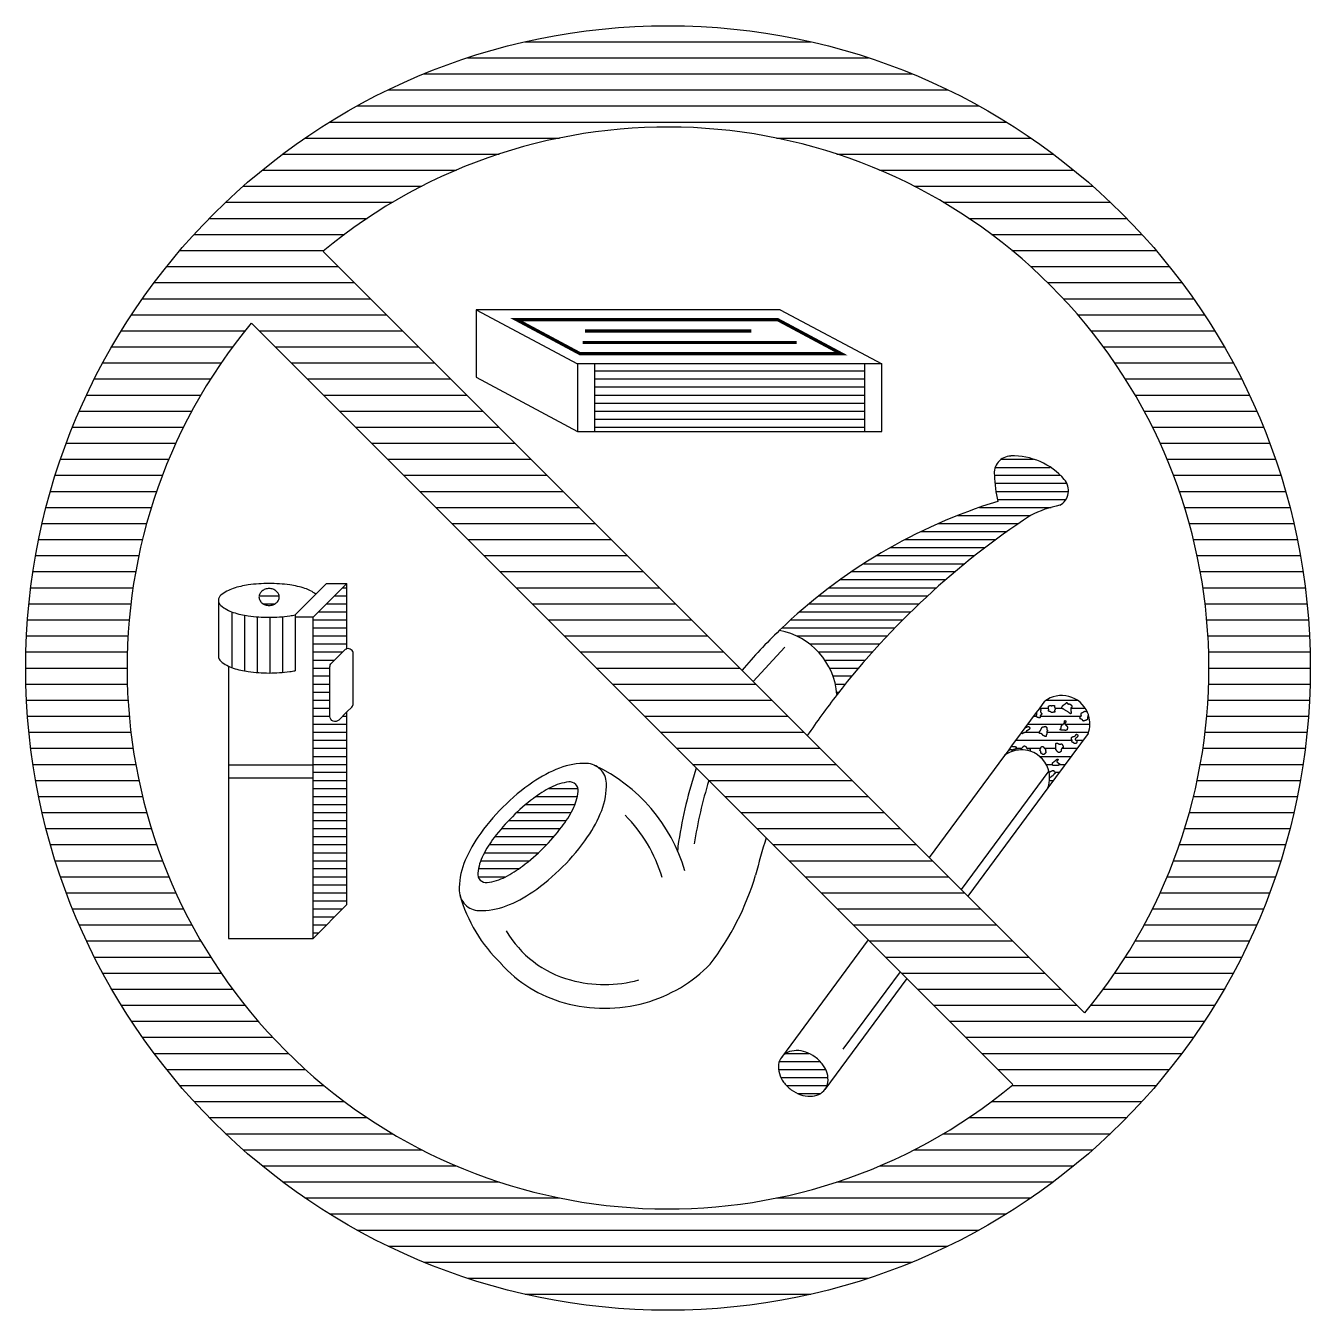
# Model space of a CAD drawing. Header units: millimetres. Extents: x -3 to 2253, y -3 to 1300.
# Drawn here: x 1500 to 1510, y 900 to 910 of the extents above; entities that cross this region are included whole.
import ezdxf

# ---------------------------------------------------------------- set-up
doc = ezdxf.new("R2010")
doc.units = ezdxf.units.MM
doc.layers.add('ROOD', color=1, linetype='Continuous')
doc.layers.add('VEILIG', color=7, linetype='Continuous')

# ---------------------------------------------------------------- blocks, each defined once
blk = doc.blocks.new('*X631')
at = {"color": 0}
for p, q in [((97.889, 108.875), (100.111, 108.875)), ((97.439, 108.75), (100.561, 108.75)), ((97.1, 108.625), (100.9, 108.625)), ((96.821, 108.5), (101.179, 108.5)), ((96.579, 108.375), (101.421, 108.375)), ((96.366, 108.25), (101.634, 108.25)), ((96.174, 108.125), (98.156, 108.125)), ((99.844, 108.125), (101.826, 108.125)), ((96, 108), (97.685, 108)), ((100.315, 108), (102, 108)), ((95.84, 107.875), (97.353, 107.875)), ((100.647, 107.875), (102.16, 107.875)), ((95.693, 107.75), (97.085, 107.75)), ((100.915, 107.75), (102.307, 107.75)), ((95.556, 107.625), (96.858, 107.625)), ((101.142, 107.625), (102.444, 107.625)), ((95.429, 107.5), (96.659, 107.5)), ((101.341, 107.5), (102.571, 107.5)), ((95.311, 107.375), (96.482, 107.375)), ((101.518, 107.375), (102.689, 107.375)), ((95.2, 107.25), (96.323, 107.25)), ((101.677, 107.25), (102.8, 107.25)), ((95.097, 107.125), (96.433, 107.125)), ((101.822, 107.125), (102.903, 107.125)), ((95, 107), (96.558, 107)), ((101.954, 107), (103, 107)), ((94.909, 106.875), (96.683, 106.875)), ((102.076, 106.875), (103.091, 106.875)), ((94.824, 106.75), (96.808, 106.75)), ((102.188, 106.75), (103.176, 106.75)), ((94.744, 106.625), (95.708, 106.625)), ((95.817, 106.625), (96.933, 106.625)), ((102.292, 106.625), (103.256, 106.625)), ((94.67, 106.5), (95.612, 106.5)), ((95.942, 106.5), (97.058, 106.5)), ((102.388, 106.5), (103.33, 106.5)), ((94.6, 106.375), (95.523, 106.375)), ((96.067, 106.375), (97.183, 106.375)), ((102.477, 106.375), (103.4, 106.375)), ((94.535, 106.25), (95.441, 106.25)), ((96.192, 106.25), (97.308, 106.25)), ((102.559, 106.25), (103.465, 106.25)), ((94.474, 106.125), (95.365, 106.125)), ((96.317, 106.125), (97.433, 106.125)), ((102.635, 106.125), (103.526, 106.125)), ((94.417, 106), (95.295, 106)), ((96.442, 106), (97.558, 106)), ((102.705, 106), (103.583, 106)), ((94.365, 105.875), (95.23, 105.875)), ((96.567, 105.875), (97.683, 105.875)), ((102.77, 105.875), (103.635, 105.875)), ((94.316, 105.75), (95.17, 105.75)), ((96.692, 105.75), (97.808, 105.75)), ((102.83, 105.75), (103.684, 105.75)), ((94.271, 105.625), (95.116, 105.625)), ((96.817, 105.625), (97.933, 105.625)), ((102.884, 105.625), (103.729, 105.625)), ((94.23, 105.5), (95.066, 105.5)), ((96.942, 105.5), (98.058, 105.5)), ((102.934, 105.5), (103.77, 105.5)), ((94.193, 105.375), (95.02, 105.375)), ((97.067, 105.375), (98.183, 105.375)), ((102.98, 105.375), (103.807, 105.375)), ((94.159, 105.25), (94.979, 105.25)), ((97.192, 105.25), (98.308, 105.25)), ((103.021, 105.25), (103.841, 105.25)), ((94.128, 105.125), (94.943, 105.125)), ((97.317, 105.125), (98.433, 105.125)), ((103.057, 105.125), (103.872, 105.125)), ((94.101, 105), (94.91, 105)), ((97.442, 105), (98.558, 105)), ((103.09, 105), (103.899, 105)), ((94.077, 104.875), (94.881, 104.875)), ((97.567, 104.875), (98.683, 104.875)), ((103.119, 104.875), (103.923, 104.875)), ((94.057, 104.75), (94.857, 104.75)), ((97.692, 104.75), (98.808, 104.75)), ((103.143, 104.75), (103.943, 104.75)), ((94.039, 104.625), (94.836, 104.625)), ((97.817, 104.625), (98.933, 104.625)), ((103.164, 104.625), (103.961, 104.625)), ((94.025, 104.5), (94.819, 104.5)), ((97.942, 104.5), (99.058, 104.5)), ((103.181, 104.5), (103.975, 104.5)), ((94.014, 104.375), (94.806, 104.375)), ((98.067, 104.375), (99.183, 104.375)), ((103.194, 104.375), (103.986, 104.375)), ((94.006, 104.25), (94.797, 104.25)), ((98.192, 104.25), (99.308, 104.25)), ((103.203, 104.25), (103.994, 104.25)), ((94.002, 104.125), (94.791, 104.125)), ((98.317, 104.125), (99.433, 104.125)), ((103.209, 104.125), (103.998, 104.125)), ((94, 104), (94.789, 104)), ((98.442, 104), (99.558, 104)), ((103.211, 104), (104, 104)), ((94.002, 103.875), (94.791, 103.875)), ((98.567, 103.875), (99.683, 103.875)), ((103.209, 103.875), (103.998, 103.875)), ((94.006, 103.75), (94.797, 103.75)), ((98.692, 103.75), (99.808, 103.75)), ((103.203, 103.75), (103.994, 103.75)), ((94.014, 103.625), (94.806, 103.625)), ((98.817, 103.625), (99.933, 103.625)), ((103.194, 103.625), (103.986, 103.625)), ((94.025, 103.5), (94.819, 103.5)), ((98.942, 103.5), (100.058, 103.5)), ((103.181, 103.5), (103.975, 103.5)), ((94.039, 103.375), (94.836, 103.375)), ((99.067, 103.375), (100.183, 103.375)), ((103.164, 103.375), (103.961, 103.375)), ((94.057, 103.25), (94.857, 103.25)), ((99.192, 103.25), (100.308, 103.25)), ((103.143, 103.25), (103.943, 103.25)), ((94.077, 103.125), (94.881, 103.125)), ((99.317, 103.125), (100.433, 103.125)), ((103.119, 103.125), (103.923, 103.125)), ((94.101, 103), (94.91, 103)), ((99.442, 103), (100.558, 103)), ((103.09, 103), (103.899, 103)), ((94.128, 102.875), (94.943, 102.875)), ((99.567, 102.875), (100.683, 102.875)), ((103.057, 102.875), (103.872, 102.875)), ((94.159, 102.75), (94.979, 102.75)), ((99.692, 102.75), (100.808, 102.75)), ((103.021, 102.75), (103.841, 102.75)), ((94.193, 102.625), (95.02, 102.625)), ((99.817, 102.625), (100.933, 102.625)), ((102.98, 102.625), (103.807, 102.625)), ((94.23, 102.5), (95.066, 102.5)), ((99.942, 102.5), (101.058, 102.5)), ((102.934, 102.5), (103.77, 102.5)), ((94.271, 102.375), (95.116, 102.375)), ((100.067, 102.375), (101.183, 102.375)), ((102.884, 102.375), (103.729, 102.375)), ((94.316, 102.25), (95.17, 102.25)), ((100.192, 102.25), (101.308, 102.25)), ((102.83, 102.25), (103.684, 102.25)), ((94.365, 102.125), (95.23, 102.125)), ((100.317, 102.125), (101.433, 102.125)), ((102.77, 102.125), (103.635, 102.125)), ((94.417, 102), (95.295, 102)), ((100.442, 102), (101.558, 102)), ((102.705, 102), (103.583, 102)), ((94.474, 101.875), (95.365, 101.875)), ((100.567, 101.875), (101.683, 101.875)), ((102.635, 101.875), (103.526, 101.875)), ((94.535, 101.75), (95.441, 101.75)), ((100.692, 101.75), (101.808, 101.75)), ((102.559, 101.75), (103.465, 101.75)), ((94.6, 101.625), (95.523, 101.625)), ((100.817, 101.625), (101.933, 101.625)), ((102.477, 101.625), (103.4, 101.625)), ((94.67, 101.5), (95.612, 101.5)), ((100.942, 101.5), (102.058, 101.5)), ((102.388, 101.5), (103.33, 101.5)), ((94.744, 101.375), (95.708, 101.375)), ((101.067, 101.375), (102.183, 101.375)), ((102.292, 101.375), (103.256, 101.375)), ((94.824, 101.25), (95.812, 101.25)), ((101.192, 101.25), (103.176, 101.25)), ((94.909, 101.125), (95.924, 101.125)), ((101.317, 101.125), (103.091, 101.125)), ((95, 101), (96.046, 101)), ((101.442, 101), (103, 101)), ((95.097, 100.875), (96.178, 100.875)), ((101.567, 100.875), (102.903, 100.875)), ((95.2, 100.75), (96.323, 100.75)), ((101.677, 100.75), (102.8, 100.75)), ((95.311, 100.625), (96.482, 100.625)), ((101.518, 100.625), (102.689, 100.625)), ((95.429, 100.5), (96.659, 100.5)), ((101.341, 100.5), (102.571, 100.5)), ((95.556, 100.375), (96.858, 100.375)), ((101.142, 100.375), (102.444, 100.375)), ((95.693, 100.25), (97.085, 100.25)), ((100.915, 100.25), (102.307, 100.25)), ((95.84, 100.125), (97.353, 100.125)), ((100.647, 100.125), (102.16, 100.125)), ((96, 100), (97.685, 100)), ((100.315, 100), (102, 100)), ((96.174, 99.875), (98.156, 99.875)), ((99.844, 99.875), (101.826, 99.875)), ((96.366, 99.75), (101.634, 99.75)), ((96.579, 99.625), (101.421, 99.625)), ((96.821, 99.5), (101.179, 99.5)), ((97.1, 99.375), (100.9, 99.375)), ((97.439, 99.25), (100.561, 99.25)), ((97.889, 99.125), (100.111, 99.125))]:
    blk.add_line(p, q, dxfattribs=at)
blk = doc.blocks.new('*X630')
at = {"color": 0}
for p, q in [((98.427, 106.312), (100.532, 106.312)), ((98.427, 106.25), (100.532, 106.25)), ((98.427, 106.188), (100.532, 106.188)), ((98.427, 106.125), (100.532, 106.125)), ((98.427, 106.062), (100.532, 106.062)), ((98.427, 106), (100.532, 106)), ((98.427, 105.938), (100.532, 105.938)), ((98.427, 105.875), (100.532, 105.875))]:
    blk.add_line(p, q, dxfattribs=at)
blk = doc.blocks.new('*X629')
at = {"color": 0}
for p, q in [((101.945, 103.75), (102.186, 103.75)), ((101.846, 103.625), (101.868, 103.625)), ((101.893, 103.688), (101.961, 103.688)), ((101.897, 103.625), (102.214, 103.625)), ((102.016, 103.688), (102.066, 103.688)), ((102.139, 103.688), (102.248, 103.688)), ((102.271, 103.625), (102.277, 103.625)), ((101.779, 103.5), (101.892, 103.5)), ((101.8, 103.562), (102.077, 103.562)), ((101.949, 103.5), (102.274, 103.5)), ((102.091, 103.562), (102.285, 103.562)), ((101.708, 103.438), (102.145, 103.438)), ((102.178, 103.438), (102.231, 103.438)), ((101.707, 103.375), (101.754, 103.375)), ((101.795, 103.375), (101.901, 103.375)), ((101.892, 103.312), (102.139, 103.312)), ((101.933, 103.375), (102.018, 103.375)), ((102.066, 103.375), (102.185, 103.375)), ((101.944, 103.25), (101.991, 103.25)), ((102.051, 103.25), (102.093, 103.25)), ((101.967, 103.188), (101.969, 103.188)), ((101.971, 103.125), (102, 103.125)), ((102.015, 103.188), (102.047, 103.188))]:
    blk.add_line(p, q, dxfattribs=at)
blk = doc.blocks.new('*X628')
at = {"color": 0}
for p, q in [((99.917, 101), (100.097, 101)), ((99.867, 100.938), (100.184, 100.938)), ((99.86, 100.875), (100.227, 100.875)), ((99.878, 100.812), (100.245, 100.812)), ((99.922, 100.75), (100.239, 100.75)), ((100.009, 100.688), (100.188, 100.688))]:
    blk.add_line(p, q, dxfattribs=at)
blk = doc.blocks.new('*X627')
at = {"color": 0}
for p, q in [((101.595, 105.625), (101.845, 105.625)), ((101.542, 105.5), (102.054, 105.5)), ((101.548, 105.562), (101.976, 105.562)), ((101.545, 105.438), (102.104, 105.438)), ((101.552, 105.375), (102.116, 105.375)), ((101.564, 105.312), (102.097, 105.312)), ((101.424, 105.25), (101.982, 105.25)), ((101.106, 105.125), (101.728, 105.125)), ((101.256, 105.188), (101.821, 105.188)), ((100.846, 105), (101.552, 105)), ((100.971, 105.062), (101.639, 105.062)), ((100.732, 104.938), (101.469, 104.938)), ((100.524, 104.812), (101.31, 104.812)), ((100.624, 104.875), (101.388, 104.875)), ((100.429, 104.75), (101.235, 104.75)), ((100.255, 104.625), (101.091, 104.625)), ((100.34, 104.688), (101.162, 104.688)), ((100.098, 104.5), (100.955, 104.5)), ((100.175, 104.562), (101.022, 104.562)), ((100.025, 104.438), (100.89, 104.438)), ((99.888, 104.312), (100.766, 104.312)), ((99.955, 104.375), (100.827, 104.375)), ((100.001, 104.25), (100.706, 104.25)), ((100.103, 104.188), (100.648, 104.188)), ((100.171, 104.125), (100.592, 104.125)), ((100.221, 104.062), (100.537, 104.062)), ((100.258, 104), (100.483, 104)), ((100.285, 103.938), (100.431, 103.938)), ((100.303, 103.875), (100.381, 103.875)), ((100.314, 103.812), (100.331, 103.812))]:
    blk.add_line(p, q, dxfattribs=at)
blk = doc.blocks.new('*X626')
at = {"color": 0}
for p, q in [((97.973, 103), (98.295, 103)), ((98.073, 103.062), (98.3, 103.062)), ((97.893, 102.938), (98.276, 102.938)), ((97.76, 102.812), (98.208, 102.812)), ((97.823, 102.875), (98.246, 102.875)), ((97.704, 102.75), (98.163, 102.75)), ((97.608, 102.625), (98.055, 102.625)), ((97.653, 102.688), (98.112, 102.688)), ((97.542, 102.5), (97.921, 102.5)), ((97.571, 102.562), (97.992, 102.562)), ((97.524, 102.438), (97.84, 102.438)), ((97.522, 102.375), (97.737, 102.375))]:
    blk.add_line(p, q, dxfattribs=at)
blk = doc.blocks.new('*X625')
at = {"color": 0}
for p, q in [((95.817, 104.562), (95.973, 104.562)), ((95.847, 104.5), (95.942, 104.5))]:
    blk.add_line(p, q, dxfattribs=at)
blk = doc.blocks.new('*X624')
at = {"color": 0}
for p, q in [((96.467, 104.625), (96.5, 104.625)), ((96.342, 104.5), (96.5, 104.5)), ((96.405, 104.562), (96.5, 104.562)), ((96.28, 104.438), (96.5, 104.438)), ((96.237, 104.375), (96.5, 104.375)), ((96.237, 104.312), (96.5, 104.312)), ((96.237, 104.25), (96.5, 104.25)), ((96.237, 104.188), (96.5, 104.188)), ((96.237, 104.125), (96.467, 104.125)), ((96.237, 104.062), (96.405, 104.062)), ((96.237, 104), (96.368, 104)), ((96.237, 103.938), (96.368, 103.938)), ((96.237, 103.875), (96.368, 103.875)), ((96.237, 103.812), (96.368, 103.812)), ((96.237, 103.75), (96.368, 103.75)), ((96.237, 103.688), (96.368, 103.688)), ((96.237, 103.625), (96.368, 103.625)), ((96.467, 103.625), (96.5, 103.625)), ((96.237, 103.562), (96.5, 103.562)), ((96.237, 103.5), (96.5, 103.5)), ((96.237, 103.438), (96.5, 103.438)), ((96.237, 103.375), (96.5, 103.375)), ((96.237, 103.312), (96.5, 103.312)), ((96.237, 103.25), (96.5, 103.25)), ((96.237, 103.188), (96.5, 103.188)), ((96.237, 103.125), (96.5, 103.125)), ((96.237, 103.062), (96.5, 103.062)), ((96.237, 103), (96.5, 103)), ((96.237, 102.938), (96.5, 102.938)), ((96.237, 102.875), (96.5, 102.875)), ((96.237, 102.812), (96.5, 102.812)), ((96.237, 102.75), (96.5, 102.75)), ((96.237, 102.688), (96.5, 102.688)), ((96.237, 102.625), (96.5, 102.625)), ((96.237, 102.562), (96.5, 102.562)), ((96.237, 102.5), (96.5, 102.5)), ((96.237, 102.438), (96.5, 102.438)), ((96.237, 102.375), (96.5, 102.375)), ((96.237, 102.312), (96.5, 102.312)), ((96.237, 102.25), (96.5, 102.25)), ((96.237, 102.188), (96.5, 102.188)), ((96.237, 102.125), (96.467, 102.125)), ((96.237, 102.062), (96.405, 102.062)), ((96.237, 102), (96.342, 102)), ((96.237, 101.938), (96.28, 101.938))]:
    blk.add_line(p, q, dxfattribs=at)
blk = doc.blocks.new('PIC-26')
at = {"layer": 'VEILIG'}
for p, q in [((-2.685, 3.243), (3.243, -2.685)), ((0.874, 2.789), (-1.494, 2.789)), ((-1.494, 2.789), (-1.494, 2.263)), ((0.874, 2.789), (1.664, 2.368)), ((-3.243, 2.685), (2.685, -3.243)), ((-0.573, 2.368), (-0.705, 2.368)), ((-0.705, 2.368), (-0.705, 1.842)), ((1.532, 2.368), (-0.573, 2.368)), ((-0.573, 2.368), (-0.573, 1.842)), ((1.532, 1.842), (1.532, 2.368)), ((1.664, 2.368), (1.532, 2.368)), ((1.664, 1.842), (1.664, 2.368)), ((-1.494, 2.263), (-0.705, 1.842)), ((-0.705, 1.842), (-0.573, 1.842)), ((-0.573, 1.842), (1.532, 1.842)), ((1.532, 1.842), (1.664, 1.842)), ((-2.658, 0.658), (-2.903, 0.413)), ((-2.5, 0.658), (-2.763, 0.395)), ((-2.658, 0.658), (-2.5, 0.658)), ((-3.5, 0.526), (-3.5, 0.083)), ((-3.396, 0.438), (-3.396, 0.003)), ((-3.298, 0.411), (-3.298, -0.023)), ((-2.903, 0.413), (-2.903, -0.021)), ((-3.199, 0.398), (-3.199, -0.036)), ((-3.1, 0.395), (-3.1, -0.039)), ((-3.002, 0.399), (-3.002, -0.035)), ((-2.763, 0.395), (-2.903, 0.395)), ((-2.763, -2.105), (-2.763, 0.395)), ((-2.45, -0.276), (-2.45, 0.111)), ((0.664, -0.105), (0.91, 0.161)), ((-3.421, 0.014), (-3.421, -2.105)), ((2.932, -0.259), (2.889, -0.317)), ((-2.462, -0.304), (-2.5, -0.342)), ((2.867, -0.347), (2.779, -0.466)), ((2.889, -0.317), (2.867, -0.347)), ((2.779, -0.466), (2.75, -0.505)), ((2.75, -0.505), (2.675, -0.607)), ((3.271, -0.509), (2.958, -0.932)), ((2.62, -0.682), (2.033, -1.475)), ((2.648, -0.644), (2.62, -0.682)), ((2.675, -0.607), (2.648, -0.644)), ((-3.421, -0.754), (-2.763, -0.754)), ((2.964, -0.8), (2.282, -1.723)), ((-3.421, -0.856), (-2.763, -0.856)), ((2.958, -0.932), (2.334, -1.776)), ((-2.5, -1.842), (-2.763, -2.105)), ((-3.421, -2.105), (-2.763, -2.105)), ((1.559, -2.117), (0.883, -3.031)), ((1.807, -2.365), (1.362, -2.968)), ((1.86, -2.418), (1.222, -3.281))]:
    blk.add_line(p, q, dxfattribs=at)
for points in [[(-1.494, 2.789), (-0.705, 2.368)], [(2.889, -0.317), (2.892, -0.317), (2.894, -0.318), (2.896, -0.318), (2.898, -0.319), (2.899, -0.32), (2.899, -0.321), (2.9, -0.321), (2.9, -0.322), (2.901, -0.323), (2.901, -0.324), (2.901, -0.325), (2.901, -0.326), (2.901, -0.327), (2.901, -0.328), (2.901, -0.329), (2.901, -0.33), (2.901, -0.331), (2.9, -0.332), (2.9, -0.333), (2.9, -0.334), (2.9, -0.335), (2.9, -0.336), (2.899, -0.337), (2.899, -0.338), (2.899, -0.339), (2.9, -0.339), (2.9, -0.34), (2.9, -0.341), (2.9, -0.342), (2.9, -0.343), (2.901, -0.343), (2.901, -0.344), (2.901, -0.345), (2.902, -0.345), (2.902, -0.346), (2.902, -0.347), (2.903, -0.347), (2.903, -0.348), (2.904, -0.349), (2.904, -0.349), (2.905, -0.35), (2.905, -0.351), (2.906, -0.351), (2.907, -0.352), (2.907, -0.353), (2.908, -0.353), (2.908, -0.354), (2.909, -0.355), (2.909, -0.355), (2.909, -0.356), (2.909, -0.356), (2.909, -0.357), (2.909, -0.357), (2.909, -0.358), (2.909, -0.358), (2.909, -0.359), (2.909, -0.359), (2.909, -0.359), (2.909, -0.36), (2.908, -0.36), (2.908, -0.36), (2.908, -0.361), (2.907, -0.361), (2.907, -0.362), (2.907, -0.362), (2.906, -0.363), (2.906, -0.364), (2.905, -0.364), (2.905, -0.365), (2.905, -0.365), (2.904, -0.366), (2.904, -0.366), (2.903, -0.367), (2.903, -0.367), (2.903, -0.367), (2.902, -0.367), (2.902, -0.367), (2.902, -0.367), (2.901, -0.367), (2.901, -0.368), (2.901, -0.368), (2.9, -0.368), (2.9, -0.368), (2.9, -0.368), (2.9, -0.368), (2.899, -0.369), (2.899, -0.369), (2.899, -0.369), (2.898, -0.37), (2.898, -0.37), (2.898, -0.371), (2.897, -0.371), (2.897, -0.372), (2.897, -0.373), (2.897, -0.374), (2.897, -0.375), (2.896, -0.376), (2.896, -0.377), (2.896, -0.378), (2.896, -0.38), (2.896, -0.381), (2.896, -0.382), (2.896, -0.383), (2.896, -0.384), (2.896, -0.385), (2.896, -0.386), (2.896, -0.386), (2.895, -0.387), (2.895, -0.387), (2.895, -0.387), (2.895, -0.388), (2.894, -0.388), (2.894, -0.388), (2.893, -0.388), (2.893, -0.388), (2.892, -0.388), (2.892, -0.388), (2.891, -0.388), (2.89, -0.388), (2.889, -0.388), (2.888, -0.388), (2.887, -0.387), (2.886, -0.387), (2.885, -0.387), (2.884, -0.387), (2.883, -0.386), (2.882, -0.386), (2.881, -0.386), (2.881, -0.386), (2.88, -0.386), (2.879, -0.386), (2.879, -0.386), (2.878, -0.386), (2.878, -0.386), (2.877, -0.385), (2.877, -0.385), (2.876, -0.385), (2.876, -0.385), (2.876, -0.385), (2.875, -0.384), (2.875, -0.384), (2.875, -0.384), (2.875, -0.384), (2.874, -0.384), (2.874, -0.384), (2.874, -0.383), (2.873, -0.383), (2.873, -0.383), (2.873, -0.383), (2.873, -0.383), (2.872, -0.383), (2.872, -0.383), (2.872, -0.382), (2.872, -0.382), (2.872, -0.382), (2.872, -0.381), (2.872, -0.381), (2.872, -0.381), (2.872, -0.38), (2.872, -0.38), (2.871, -0.379), (2.871, -0.379), (2.871, -0.379), (2.871, -0.378), (2.871, -0.378), (2.871, -0.378), (2.87, -0.377), (2.87, -0.377), (2.87, -0.377), (2.869, -0.376), (2.869, -0.376), (2.868, -0.375), (2.868, -0.375), (2.867, -0.374), (2.867, -0.374), (2.866, -0.373), (2.866, -0.373), (2.866, -0.372), (2.866, -0.372), (2.866, -0.371), (2.866, -0.371), (2.866, -0.37), (2.866, -0.37), (2.866, -0.369), (2.867, -0.369), (2.867, -0.369), (2.868, -0.368), (2.868, -0.368), (2.869, -0.368), (2.869, -0.367), (2.87, -0.367), (2.87, -0.367), (2.87, -0.366), (2.871, -0.366), (2.871, -0.365), (2.871, -0.365), (2.871, -0.364), (2.871, -0.364), (2.871, -0.363), (2.872, -0.363), (2.872, -0.363), (2.872, -0.362), (2.872, -0.362), (2.872, -0.362), (2.872, -0.361), (2.872, -0.361), (2.872, -0.36), (2.872, -0.359), (2.872, -0.358), (2.871, -0.357), (2.871, -0.356), (2.871, -0.354), (2.87, -0.352), (2.87, -0.351), (2.869, -0.349), (2.867, -0.347)], [(3.266, -0.346), (3.263, -0.343), (3.26, -0.342), (3.257, -0.341), (3.254, -0.34), (3.251, -0.339), (3.248, -0.339), (3.246, -0.339), (3.244, -0.339), (3.242, -0.339), (3.241, -0.34), (3.24, -0.34), (3.239, -0.341), (3.238, -0.341), (3.237, -0.342), (3.236, -0.342), (3.235, -0.343), (3.234, -0.344), (3.233, -0.345), (3.232, -0.345), (3.231, -0.346), (3.229, -0.347), (3.228, -0.347), (3.227, -0.348), (3.225, -0.349), (3.224, -0.349), (3.223, -0.35), (3.222, -0.35), (3.221, -0.351), (3.22, -0.351), (3.219, -0.352), (3.218, -0.352), (3.217, -0.353), (3.216, -0.353), (3.216, -0.354), (3.215, -0.354), (3.214, -0.355), (3.214, -0.355), (3.214, -0.356), (3.213, -0.356), (3.213, -0.357), (3.213, -0.357), (3.213, -0.358), (3.213, -0.358), (3.213, -0.359), (3.213, -0.359), (3.213, -0.36), (3.213, -0.361), (3.213, -0.361), (3.213, -0.362), (3.213, -0.362), (3.213, -0.363), (3.213, -0.363), (3.213, -0.364), (3.213, -0.364), (3.213, -0.364), (3.213, -0.365), (3.214, -0.365), (3.214, -0.366), (3.214, -0.366), (3.214, -0.367), (3.214, -0.367), (3.214, -0.368), (3.214, -0.368), (3.214, -0.368), (3.214, -0.369), (3.214, -0.369), (3.215, -0.369), (3.215, -0.37), (3.215, -0.37), (3.215, -0.37), (3.216, -0.371), (3.216, -0.371), (3.216, -0.371), (3.216, -0.372), (3.216, -0.372), (3.216, -0.372), (3.216, -0.373), (3.215, -0.374), (3.215, -0.374), (3.214, -0.375), (3.213, -0.376), (3.212, -0.377), (3.211, -0.378), (3.21, -0.38), (3.209, -0.381), (3.208, -0.382), (3.207, -0.383), (3.206, -0.384), (3.205, -0.385), (3.205, -0.386), (3.204, -0.387), (3.204, -0.387), (3.204, -0.388), (3.204, -0.388), (3.204, -0.389), (3.204, -0.389), (3.205, -0.39), (3.205, -0.39), (3.205, -0.39), (3.205, -0.39), (3.205, -0.391), (3.206, -0.391), (3.206, -0.391), (3.206, -0.391), (3.206, -0.392), (3.207, -0.392), (3.207, -0.392), (3.207, -0.392), (3.207, -0.392), (3.208, -0.392), (3.208, -0.392), (3.209, -0.392), (3.209, -0.393), (3.21, -0.393), (3.211, -0.393), (3.212, -0.394), (3.213, -0.394), (3.214, -0.395), (3.215, -0.395), (3.216, -0.396), (3.217, -0.396), (3.218, -0.397), (3.219, -0.397), (3.22, -0.398), (3.221, -0.399), (3.222, -0.399), (3.223, -0.4), (3.223, -0.401), (3.224, -0.401), (3.224, -0.402), (3.224, -0.403), (3.225, -0.403), (3.225, -0.404), (3.225, -0.405), (3.225, -0.405), (3.225, -0.406), (3.226, -0.406), (3.226, -0.407), (3.226, -0.407), (3.227, -0.408), (3.227, -0.408), (3.227, -0.408), (3.228, -0.408), (3.228, -0.409), (3.229, -0.409), (3.229, -0.409), (3.23, -0.409), (3.23, -0.409), (3.231, -0.41), (3.231, -0.41), (3.232, -0.41), (3.233, -0.41), (3.234, -0.41), (3.234, -0.41), (3.235, -0.41), (3.236, -0.409), (3.237, -0.409), (3.239, -0.409), (3.24, -0.409), (3.241, -0.409), (3.242, -0.408), (3.243, -0.408), (3.245, -0.408), (3.246, -0.408), (3.247, -0.407), (3.248, -0.407), (3.249, -0.407), (3.25, -0.406), (3.251, -0.406), (3.252, -0.406), (3.253, -0.406), (3.253, -0.405), (3.254, -0.405), (3.254, -0.405), (3.255, -0.405), (3.255, -0.404), (3.255, -0.404), (3.256, -0.404), (3.256, -0.404), (3.256, -0.404), (3.257, -0.404), (3.257, -0.404), (3.257, -0.404), (3.257, -0.403), (3.258, -0.403), (3.258, -0.403), (3.258, -0.403), (3.258, -0.402), (3.259, -0.402), (3.259, -0.401), (3.259, -0.401), (3.259, -0.401), (3.26, -0.401), (3.26, -0.401), (3.261, -0.4), (3.261, -0.4), (3.262, -0.4), (3.262, -0.4), (3.263, -0.4), (3.263, -0.4), (3.264, -0.4), (3.264, -0.4), (3.264, -0.399), (3.264, -0.399), (3.265, -0.399), (3.265, -0.399), (3.265, -0.398), (3.265, -0.398), (3.265, -0.398), (3.266, -0.398), (3.266, -0.398), (3.266, -0.398), (3.267, -0.398), (3.267, -0.398), (3.267, -0.398), (3.267, -0.397), (3.268, -0.397), (3.268, -0.397), (3.268, -0.397), (3.269, -0.397), (3.269, -0.396), (3.269, -0.396), (3.269, -0.396), (3.269, -0.396), (3.27, -0.395), (3.27, -0.395), (3.27, -0.395), (3.27, -0.395), (3.27, -0.395), (3.27, -0.395), (3.27, -0.395), (3.269, -0.394), (3.269, -0.394), (3.269, -0.394), (3.269, -0.394), (3.269, -0.394), (3.268, -0.394), (3.268, -0.394), (3.268, -0.393), (3.268, -0.393), (3.268, -0.393), (3.268, -0.392), (3.268, -0.391), (3.268, -0.391), (3.268, -0.39), (3.268, -0.389), (3.268, -0.388), (3.268, -0.387), (3.268, -0.387), (3.268, -0.386), (3.268, -0.385), (3.268, -0.384), (3.269, -0.383), (3.269, -0.382), (3.269, -0.381), (3.269, -0.38), (3.269, -0.379), (3.27, -0.378), (3.27, -0.377), (3.27, -0.376), (3.27, -0.376), (3.271, -0.375), (3.271, -0.374), (3.272, -0.373), (3.272, -0.372), (3.272, -0.371), (3.273, -0.371), (3.273, -0.37), (3.274, -0.37), (3.274, -0.369), (3.275, -0.369), (3.275, -0.369)], [(2.75, -0.505), (2.752, -0.507), (2.754, -0.508), (2.755, -0.508), (2.756, -0.509), (2.757, -0.509), (2.757, -0.509), (2.758, -0.509), (2.758, -0.509), (2.759, -0.509), (2.76, -0.508), (2.76, -0.508), (2.761, -0.508), (2.761, -0.507), (2.762, -0.507), (2.763, -0.507), (2.763, -0.506), (2.764, -0.506), (2.765, -0.506), (2.765, -0.505), (2.766, -0.505), (2.767, -0.504), (2.768, -0.504), (2.768, -0.503), (2.769, -0.503), (2.769, -0.503), (2.77, -0.502), (2.77, -0.502), (2.771, -0.502), (2.772, -0.501), (2.772, -0.501), (2.773, -0.501), (2.773, -0.501), (2.774, -0.501), (2.774, -0.501), (2.775, -0.501), (2.775, -0.5), (2.776, -0.5), (2.776, -0.5), (2.777, -0.5), (2.778, -0.5), (2.778, -0.5), (2.779, -0.5), (2.779, -0.5), (2.78, -0.5), (2.78, -0.5), (2.78, -0.499), (2.781, -0.499), (2.781, -0.499), (2.782, -0.499), (2.782, -0.499), (2.783, -0.498), (2.783, -0.498), (2.784, -0.498), (2.784, -0.498), (2.784, -0.497), (2.785, -0.497), (2.785, -0.497), (2.786, -0.497), (2.786, -0.497), (2.786, -0.497), (2.787, -0.497), (2.787, -0.497), (2.787, -0.497), (2.788, -0.496), (2.788, -0.496), (2.788, -0.496), (2.788, -0.496), (2.789, -0.496), (2.789, -0.495), (2.789, -0.495), (2.79, -0.495), (2.79, -0.495), (2.79, -0.495), (2.79, -0.495), (2.79, -0.494), (2.791, -0.494), (2.791, -0.494), (2.791, -0.494), (2.791, -0.494), (2.791, -0.494), (2.792, -0.494), (2.792, -0.494), (2.792, -0.494), (2.792, -0.494), (2.793, -0.493), (2.793, -0.493), (2.793, -0.492), (2.793, -0.492), (2.793, -0.491), (2.793, -0.491), (2.794, -0.49), (2.794, -0.489), (2.794, -0.488), (2.794, -0.487), (2.794, -0.487), (2.794, -0.486), (2.795, -0.486), (2.795, -0.485), (2.796, -0.485), (2.796, -0.485), (2.797, -0.485), (2.797, -0.484), (2.798, -0.484), (2.798, -0.484), (2.799, -0.484), (2.799, -0.484), (2.8, -0.484), (2.8, -0.483), (2.801, -0.483), (2.801, -0.483), (2.802, -0.482), (2.803, -0.482), (2.803, -0.482), (2.804, -0.481), (2.805, -0.481), (2.805, -0.48), (2.806, -0.48), (2.806, -0.479), (2.807, -0.479), (2.808, -0.479), (2.808, -0.478), (2.809, -0.478), (2.809, -0.478), (2.809, -0.477), (2.81, -0.477), (2.81, -0.477), (2.811, -0.476), (2.811, -0.476), (2.811, -0.476), (2.812, -0.475), (2.812, -0.475), (2.813, -0.475), (2.813, -0.475), (2.813, -0.474), (2.814, -0.474), (2.814, -0.474), (2.815, -0.474), (2.815, -0.473), (2.815, -0.473), (2.816, -0.473), (2.816, -0.473), (2.816, -0.473), (2.816, -0.473), (2.817, -0.473), (2.817, -0.473), (2.817, -0.472), (2.817, -0.472), (2.817, -0.472), (2.818, -0.472), (2.818, -0.472), (2.818, -0.472), (2.818, -0.471), (2.818, -0.471), (2.818, -0.47), (2.818, -0.47), (2.818, -0.469), (2.818, -0.469), (2.818, -0.468), (2.818, -0.467), (2.818, -0.467), (2.818, -0.466), (2.818, -0.466), (2.818, -0.466), (2.817, -0.465), (2.817, -0.465), (2.817, -0.465), (2.817, -0.464), (2.817, -0.464), (2.816, -0.464), (2.816, -0.464), (2.816, -0.464), (2.816, -0.464), (2.815, -0.464), (2.815, -0.464), (2.815, -0.464), (2.815, -0.463), (2.815, -0.463), (2.815, -0.463), (2.814, -0.463), (2.814, -0.463), (2.814, -0.462), (2.814, -0.462), (2.814, -0.462), (2.814, -0.462), (2.814, -0.462), (2.814, -0.462), (2.813, -0.461), (2.813, -0.461), (2.813, -0.461), (2.812, -0.461), (2.812, -0.461), (2.811, -0.46), (2.81, -0.46), (2.81, -0.459), (2.809, -0.459), (2.808, -0.458), (2.807, -0.458), (2.806, -0.457), (2.804, -0.457), (2.802, -0.458), (2.801, -0.458), (2.799, -0.459), (2.796, -0.46), (2.794, -0.461), (2.791, -0.462), (2.787, -0.464), (2.783, -0.465), (2.779, -0.466)], [(2.675, -0.607), (2.679, -0.608), (2.683, -0.61), (2.686, -0.61), (2.69, -0.611), (2.693, -0.612), (2.697, -0.612), (2.7, -0.612), (2.702, -0.612), (2.704, -0.613), (2.706, -0.613), (2.708, -0.614), (2.709, -0.614), (2.71, -0.615), (2.71, -0.615), (2.711, -0.616), (2.711, -0.616), (2.711, -0.617), (2.711, -0.617), (2.712, -0.618), (2.712, -0.618), (2.712, -0.619), (2.711, -0.619), (2.711, -0.62), (2.711, -0.62), (2.711, -0.621), (2.71, -0.621), (2.71, -0.622), (2.709, -0.623), (2.709, -0.623), (2.708, -0.624), (2.708, -0.624), (2.708, -0.625), (2.707, -0.625), (2.707, -0.626), (2.707, -0.626), (2.706, -0.627), (2.706, -0.627), (2.706, -0.628), (2.706, -0.628), (2.705, -0.629), (2.705, -0.629), (2.705, -0.63), (2.705, -0.63), (2.704, -0.63), (2.704, -0.631), (2.704, -0.631), (2.704, -0.631), (2.703, -0.632), (2.703, -0.632), (2.703, -0.632), (2.702, -0.632), (2.702, -0.632), (2.702, -0.632), (2.702, -0.633), (2.701, -0.633), (2.701, -0.633), (2.701, -0.633), (2.701, -0.633), (2.7, -0.633), (2.7, -0.634), (2.7, -0.634), (2.699, -0.634), (2.699, -0.634), (2.698, -0.634), (2.698, -0.635), (2.697, -0.635), (2.696, -0.635), (2.695, -0.635), (2.695, -0.635), (2.694, -0.635), (2.693, -0.635), (2.693, -0.635), (2.692, -0.635), (2.692, -0.635), (2.692, -0.635), (2.692, -0.635), (2.692, -0.635), (2.692, -0.635), (2.692, -0.635), (2.692, -0.635), (2.692, -0.635), (2.692, -0.635), (2.692, -0.635), (2.691, -0.635), (2.691, -0.635), (2.691, -0.635), (2.69, -0.635), (2.69, -0.635), (2.689, -0.635), (2.688, -0.636), (2.688, -0.636), (2.687, -0.636), (2.686, -0.636), (2.685, -0.637), (2.684, -0.637), (2.684, -0.637), (2.683, -0.637), (2.682, -0.637), (2.682, -0.638), (2.681, -0.638), (2.681, -0.638), (2.681, -0.638), (2.681, -0.638), (2.68, -0.639), (2.68, -0.639), (2.68, -0.639), (2.68, -0.639), (2.68, -0.64), (2.68, -0.64), (2.68, -0.64), (2.68, -0.64), (2.679, -0.64), (2.679, -0.641), (2.679, -0.641), (2.679, -0.641), (2.678, -0.641), (2.678, -0.641), (2.678, -0.641), (2.677, -0.641), (2.677, -0.64), (2.677, -0.64), (2.677, -0.64), (2.677, -0.64), (2.676, -0.64), (2.676, -0.639), (2.676, -0.639), (2.676, -0.639), (2.676, -0.639), (2.676, -0.638), (2.676, -0.638), (2.675, -0.638), (2.675, -0.638), (2.675, -0.638), (2.674, -0.638), (2.674, -0.638), (2.673, -0.637), (2.673, -0.637), (2.672, -0.637), (2.672, -0.637), (2.671, -0.637), (2.67, -0.637), (2.67, -0.637), (2.669, -0.637), (2.668, -0.637), (2.667, -0.637), (2.665, -0.637), (2.664, -0.638), (2.662, -0.638), (2.66, -0.639), (2.656, -0.64), (2.653, -0.641), (2.648, -0.644)], [(2.745, -0.637), (2.747, -0.634), (2.75, -0.631), (2.752, -0.628), (2.754, -0.625), (2.757, -0.622), (2.759, -0.62), (2.761, -0.617), (2.762, -0.615), (2.764, -0.614), (2.765, -0.612), (2.766, -0.611), (2.767, -0.61), (2.768, -0.61), (2.768, -0.609), (2.769, -0.609), (2.769, -0.609), (2.769, -0.608), (2.77, -0.608), (2.77, -0.608), (2.77, -0.608), (2.771, -0.608), (2.771, -0.608), (2.771, -0.608), (2.771, -0.608), (2.772, -0.607), (2.772, -0.607), (2.772, -0.607), (2.772, -0.607), (2.773, -0.607), (2.773, -0.606), (2.773, -0.606), (2.774, -0.606), (2.774, -0.606), (2.775, -0.606), (2.775, -0.607), (2.776, -0.607), (2.777, -0.607), (2.777, -0.607), (2.778, -0.607), (2.779, -0.608), (2.779, -0.608), (2.78, -0.608), (2.781, -0.608), (2.781, -0.608), (2.782, -0.608), (2.782, -0.608), (2.783, -0.608), (2.783, -0.608), (2.783, -0.608), (2.784, -0.609), (2.784, -0.609), (2.784, -0.609), (2.784, -0.61), (2.784, -0.61), (2.784, -0.61), (2.784, -0.611), (2.785, -0.611), (2.785, -0.611), (2.785, -0.612), (2.786, -0.612), (2.786, -0.613), (2.787, -0.613), (2.787, -0.614), (2.787, -0.614), (2.788, -0.615), (2.788, -0.615), (2.788, -0.616), (2.789, -0.616), (2.789, -0.617), (2.789, -0.617), (2.789, -0.618), (2.79, -0.618), (2.79, -0.619), (2.79, -0.619), (2.79, -0.619), (2.79, -0.619), (2.79, -0.62), (2.79, -0.62), (2.79, -0.62), (2.79, -0.62), (2.79, -0.621), (2.79, -0.621), (2.79, -0.621), (2.791, -0.621), (2.791, -0.622), (2.791, -0.622), (2.791, -0.622), (2.791, -0.623), (2.792, -0.623), (2.792, -0.623), (2.792, -0.623), (2.793, -0.624), (2.793, -0.624), (2.793, -0.624), (2.794, -0.625), (2.794, -0.625), (2.795, -0.625), (2.795, -0.625), (2.796, -0.625), (2.797, -0.626), (2.798, -0.626), (2.799, -0.626), (2.8, -0.626), (2.801, -0.626), (2.803, -0.626), (2.804, -0.626), (2.805, -0.626), (2.807, -0.626), (2.808, -0.626), (2.81, -0.626), (2.811, -0.627), (2.812, -0.627), (2.813, -0.627), (2.814, -0.627), (2.815, -0.627), (2.815, -0.628), (2.816, -0.628), (2.816, -0.628), (2.816, -0.628), (2.817, -0.629), (2.817, -0.629), (2.817, -0.629), (2.817, -0.63), (2.817, -0.63), (2.818, -0.63), (2.818, -0.63), (2.818, -0.631), (2.818, -0.631), (2.819, -0.631), (2.819, -0.632), (2.819, -0.633), (2.82, -0.634), (2.82, -0.636), (2.82, -0.639), (2.82, -0.643), (2.82, -0.648)], [(2.895, -0.645), (2.895, -0.642), (2.896, -0.639), (2.897, -0.637), (2.897, -0.635), (2.898, -0.632), (2.899, -0.63), (2.9, -0.628), (2.9, -0.627), (2.901, -0.625), (2.902, -0.624), (2.902, -0.622), (2.903, -0.621), (2.903, -0.62), (2.904, -0.619), (2.904, -0.618), (2.905, -0.617), (2.905, -0.616), (2.905, -0.616), (2.906, -0.615), (2.906, -0.614), (2.907, -0.614), (2.907, -0.613), (2.908, -0.613), (2.909, -0.612), (2.91, -0.612), (2.912, -0.612), (2.913, -0.612), (2.914, -0.612), (2.916, -0.612), (2.917, -0.612), (2.918, -0.612), (2.919, -0.612), (2.92, -0.612), (2.921, -0.612), (2.921, -0.613), (2.922, -0.613), (2.922, -0.613), (2.922, -0.614), (2.922, -0.614), (2.922, -0.614), (2.922, -0.615), (2.922, -0.615), (2.922, -0.616), (2.923, -0.616), (2.923, -0.617), (2.923, -0.617), (2.923, -0.618), (2.924, -0.618), (2.924, -0.619), (2.925, -0.619), (2.925, -0.619), (2.926, -0.619), (2.926, -0.62), (2.926, -0.62), (2.927, -0.62), (2.927, -0.62), (2.928, -0.621), (2.928, -0.621), (2.928, -0.621), (2.929, -0.621), (2.929, -0.622), (2.929, -0.622), (2.929, -0.622), (2.929, -0.623), (2.93, -0.623), (2.93, -0.623), (2.93, -0.623), (2.93, -0.624), (2.931, -0.624), (2.931, -0.624), (2.931, -0.624), (2.932, -0.625), (2.932, -0.625), (2.932, -0.625), (2.933, -0.625), (2.933, -0.625), (2.933, -0.625), (2.933, -0.625), (2.933, -0.625), (2.934, -0.626), (2.934, -0.626), (2.934, -0.626), (2.934, -0.627), (2.934, -0.627), (2.934, -0.627), (2.934, -0.628), (2.934, -0.628), (2.935, -0.629), (2.935, -0.63), (2.935, -0.63), (2.936, -0.631), (2.936, -0.632), (2.936, -0.632), (2.937, -0.633), (2.937, -0.634), (2.938, -0.634), (2.938, -0.635), (2.938, -0.635), (2.939, -0.636), (2.939, -0.636), (2.939, -0.636), (2.939, -0.637), (2.94, -0.637), (2.94, -0.637), (2.94, -0.637), (2.94, -0.637), (2.94, -0.638), (2.94, -0.638), (2.94, -0.638), (2.94, -0.638), (2.94, -0.638), (2.94, -0.639), (2.94, -0.639), (2.939, -0.639), (2.939, -0.639), (2.939, -0.64), (2.939, -0.64), (2.938, -0.641), (2.938, -0.641), (2.938, -0.642), (2.938, -0.642), (2.938, -0.643), (2.938, -0.643), (2.938, -0.644), (2.938, -0.645), (2.938, -0.645), (2.938, -0.646), (2.938, -0.647), (2.938, -0.648), (2.938, -0.649), (2.939, -0.649), (2.939, -0.65), (2.939, -0.651), (2.94, -0.651), (2.94, -0.652), (2.94, -0.652), (2.94, -0.653), (2.941, -0.653), (2.941, -0.654), (2.941, -0.654), (2.942, -0.655), (2.942, -0.655), (2.942, -0.655), (2.942, -0.656), (2.942, -0.656), (2.942, -0.657), (2.942, -0.657), (2.942, -0.657), (2.942, -0.658), (2.942, -0.658), (2.942, -0.659), (2.942, -0.659), (2.941, -0.659), (2.941, -0.66), (2.941, -0.66), (2.94, -0.66), (2.94, -0.661), (2.939, -0.661), (2.938, -0.661), (2.938, -0.662), (2.937, -0.662), (2.937, -0.663), (2.936, -0.663), (2.936, -0.664), (2.935, -0.664), (2.935, -0.665), (2.934, -0.665), (2.934, -0.666), (2.933, -0.666), (2.933, -0.667), (2.932, -0.668), (2.932, -0.668), (2.931, -0.669), (2.931, -0.67), (2.93, -0.67), (2.93, -0.671), (2.929, -0.671), (2.929, -0.672), (2.929, -0.672), (2.928, -0.673), (2.928, -0.673), (2.927, -0.673), (2.927, -0.673), (2.926, -0.673), (2.925, -0.674), (2.923, -0.674), (2.922, -0.674), (2.921, -0.674), (2.919, -0.673), (2.918, -0.673), (2.917, -0.673), (2.916, -0.672), (2.915, -0.672), (2.914, -0.671), (2.914, -0.67), (2.913, -0.67), (2.913, -0.669), (2.913, -0.668), (2.913, -0.667), (2.912, -0.667), (2.912, -0.666), (2.911, -0.666), (2.911, -0.666), (2.91, -0.665), (2.91, -0.665), (2.909, -0.665), (2.908, -0.665), (2.908, -0.665), (2.907, -0.665), (2.907, -0.665), (2.906, -0.665), (2.906, -0.665), (2.906, -0.665), (2.905, -0.664), (2.905, -0.664), (2.905, -0.664), (2.905, -0.664), (2.905, -0.664), (2.904, -0.664), (2.904, -0.664), (2.904, -0.664), (2.904, -0.664), (2.904, -0.664), (2.904, -0.664), (2.904, -0.664), (2.904, -0.663), (2.904, -0.663), (2.903, -0.663), (2.903, -0.663), (2.903, -0.662), (2.903, -0.662), (2.903, -0.662), (2.903, -0.662), (2.903, -0.662), (2.903, -0.662), (2.902, -0.662), (2.902, -0.661), (2.902, -0.661), (2.902, -0.661), (2.901, -0.66), (2.901, -0.66), (2.901, -0.659), (2.901, -0.658), (2.901, -0.657), (2.901, -0.656), (2.901, -0.656), (2.901, -0.655), (2.901, -0.654), (2.902, -0.653), (2.902, -0.653), (2.902, -0.652), (2.902, -0.651), (2.902, -0.651), (2.903, -0.65), (2.903, -0.65), (2.903, -0.65), (2.903, -0.649), (2.903, -0.649), (2.902, -0.649), (2.902, -0.648), (2.902, -0.648), (2.902, -0.648), (2.901, -0.647), (2.901, -0.647), (2.9, -0.647), (2.9, -0.646), (2.899, -0.646), (2.899, -0.646), (2.898, -0.646), (2.898, -0.645), (2.897, -0.645), (2.897, -0.645), (2.896, -0.645), (2.896, -0.645), (2.896, -0.645), (2.896, -0.645), (2.896, -0.645), (2.896, -0.645), (2.896, -0.645), (2.896, -0.645)], [(2.968, -0.814), (2.968, -0.813), (2.969, -0.813), (2.969, -0.812), (2.97, -0.811), (2.97, -0.811), (2.971, -0.81), (2.972, -0.809), (2.972, -0.809), (2.973, -0.808), (2.974, -0.807), (2.976, -0.807), (2.977, -0.806), (2.979, -0.805), (2.98, -0.804), (2.982, -0.803), (2.983, -0.802), (2.985, -0.802), (2.987, -0.801), (2.988, -0.8), (2.99, -0.8), (2.992, -0.799), (2.993, -0.799), (2.995, -0.798), (2.996, -0.798), (2.997, -0.798), (2.998, -0.798), (2.999, -0.797), (3, -0.797), (3.001, -0.798), (3.002, -0.798), (3.002, -0.798), (3.003, -0.799), (3.003, -0.799), (3.003, -0.8), (3.003, -0.801), (3.004, -0.801), (3.004, -0.802), (3.004, -0.803), (3.004, -0.804), (3.004, -0.804), (3.005, -0.805), (3.005, -0.805), (3.006, -0.805), (3.006, -0.806), (3.007, -0.806), (3.007, -0.806), (3.008, -0.806), (3.008, -0.806), (3.009, -0.806), (3.009, -0.807), (3.01, -0.807), (3.01, -0.807), (3.011, -0.807), (3.011, -0.807), (3.012, -0.808), (3.012, -0.808), (3.012, -0.808), (3.013, -0.808), (3.013, -0.808), (3.013, -0.808), (3.014, -0.808), (3.014, -0.808), (3.014, -0.808), (3.014, -0.808), (3.014, -0.808), (3.014, -0.809), (3.015, -0.809), (3.015, -0.809), (3.015, -0.809), (3.015, -0.809), (3.015, -0.809), (3.015, -0.809), (3.015, -0.809), (3.015, -0.809), (3.015, -0.809), (3.015, -0.809), (3.015, -0.81), (3.015, -0.81), (3.015, -0.81), (3.015, -0.81), (3.015, -0.811), (3.015, -0.811), (3.015, -0.811), (3.015, -0.812), (3.015, -0.812), (3.015, -0.813), (3.015, -0.814), (3.014, -0.814), (3.014, -0.815), (3.014, -0.815), (3.014, -0.816), (3.013, -0.816), (3.013, -0.817), (3.013, -0.817), (3.013, -0.817), (3.013, -0.818), (3.012, -0.818), (3.012, -0.818), (3.012, -0.819), (3.012, -0.819), (3.012, -0.819), (3.012, -0.82), (3.012, -0.82), (3.012, -0.82), (3.012, -0.821), (3.011, -0.821), (3.011, -0.821), (3.011, -0.822), (3.011, -0.822), (3.011, -0.822), (3.01, -0.822), (3.01, -0.823), (3.01, -0.823), (3.01, -0.823), (3.01, -0.823), (3.01, -0.823), (3.01, -0.824), (3.01, -0.824), (3.01, -0.824), (3.01, -0.824), (3.009, -0.824), (3.009, -0.824), (3.009, -0.824), (3.009, -0.824), (3.009, -0.824), (3.009, -0.824), (3.009, -0.824), (3.008, -0.824), (3.008, -0.825), (3.008, -0.825), (3.008, -0.825), (3.007, -0.825), (3.007, -0.826), (3.006, -0.826), (3.006, -0.826), (3.005, -0.827), (3.005, -0.827), (3.004, -0.827), (3.004, -0.827), (3.003, -0.828), (3.003, -0.828), (3.002, -0.828), (3.001, -0.829), (3.001, -0.829), (3.001, -0.83), (3, -0.83), (3, -0.83), (3, -0.831), (3, -0.831), (3, -0.832), (3, -0.832), (3, -0.832), (2.999, -0.833), (2.999, -0.833), (2.999, -0.833), (2.999, -0.834), (2.998, -0.834), (2.998, -0.835), (2.998, -0.835), (2.998, -0.835), (2.997, -0.836), (2.997, -0.836), (2.997, -0.836), (2.996, -0.837), (2.996, -0.837), (2.996, -0.838), (2.995, -0.838), (2.995, -0.839), (2.995, -0.839), (2.994, -0.839), (2.994, -0.84), (2.993, -0.84), (2.993, -0.84), (2.992, -0.84), (2.992, -0.841), (2.992, -0.841), (2.991, -0.841), (2.991, -0.841), (2.991, -0.841), (2.99, -0.841), (2.99, -0.841), (2.99, -0.841), (2.99, -0.841), (2.989, -0.841), (2.989, -0.841), (2.989, -0.842), (2.989, -0.842), (2.989, -0.842), (2.989, -0.842), (2.989, -0.842), (2.989, -0.842), (2.989, -0.843), (2.989, -0.843), (2.989, -0.843), (2.988, -0.843), (2.988, -0.844), (2.988, -0.844), (2.988, -0.844), (2.988, -0.844), (2.987, -0.844), (2.987, -0.845), (2.986, -0.845), (2.986, -0.845), (2.985, -0.845), (2.985, -0.845), (2.984, -0.845), (2.984, -0.845), (2.984, -0.845), (2.983, -0.846), (2.983, -0.846), (2.983, -0.847), (2.982, -0.848), (2.98, -0.849), (2.978, -0.85), (2.975, -0.852), (2.972, -0.855)]]:
    blk.add_lwpolyline(points, dxfattribs=at)
at = {"layer": 'VEILIG', "const_width": 0.025}
blk.add_lwpolyline([(0.855, 2.711), (1.348, 2.447), (-0.685, 2.447), (-1.178, 2.711)], close=True, dxfattribs=at)
for points in [[(0.648, 2.624), (-0.646, 2.624)], [(1.001, 2.534), (-0.663, 2.534)]]:
    blk.add_lwpolyline(points, dxfattribs=at)
at = {"layer": 'VEILIG'}
for points in [[(-2.741, 0.575, 0.07817), (-2.826, 0.619, 0.04617), (-2.944, 0.647, 0.03431), (-3.105, 0.658, 0.03431), (-3.267, 0.647, 0.04617), (-3.384, 0.619, 0.0892), (-3.481, 0.567, 0.22708), (-3.5, 0.526, 0.22708)], [(-2.5, -1.842), (-2.5, -0.342), (-2.563, -0.405, -0.66818), (-2.632, -0.377), (-2.632, 0.01, -0.19891), (-2.62, 0.038), (-2.518, 0.14, -0.13397), (-2.5, 0.15), (-2.5, 0.658)], [(-3.5, 0.526, 0.22708), (-3.481, 0.486, 0.0892), (-3.384, 0.433, 0.04617), (-3.267, 0.406, 0.03431), (-3.105, 0.395, 0.03431), (-2.944, 0.406, 0.01571), (-2.903, 0.413, 0.0892)], [(-3.5, 0.092, 0.22708), (-3.481, 0.052, 0.0892), (-3.384, -0.001, 0.04617), (-3.267, -0.028, 0.03431), (-3.105, -0.039, 0.03431), (-2.944, -0.028, 0.01571), (-2.903, -0.021, 0.0892)]]:
    blk.add_lwpolyline(points, format="xyb", dxfattribs=at)
for points in [[(-3.184, 0.553, 0.11584), (-3.178, 0.528, 0.10407), (-3.161, 0.506, 0.09084), (-3.136, 0.492, 0.08328), (-3.105, 0.487, 0.08328), (-3.074, 0.492, 0.09084), (-3.049, 0.506, 0.10407), (-3.032, 0.528, 0.11584), (-3.026, 0.553, 0.11584), (-3.032, 0.577, 0.10407), (-3.049, 0.599, 0.09084), (-3.074, 0.613, 0.08328), (-3.105, 0.618, 0.08328), (-3.136, 0.613, 0.09084), (-3.161, 0.599, 0.10407), (-3.178, 0.577, 0.11584)], [(-1.579, -1.842, 0.19051), (-1.472, -1.888, 0.10075), (-1.26, -1.852, 0.05884), (-1.053, -1.743, 0.04529), (-0.82, -1.548, 0.04529), (-0.626, -1.315, 0.05884), (-0.516, -1.108, 0.10075), (-0.48, -0.896, 0.19051), (-0.526, -0.789, 0.19051), (-0.633, -0.743, 0.10075), (-0.845, -0.779, 0.05884), (-1.052, -0.889, 0.04529), (-1.285, -1.083, 0.04529), (-1.48, -1.317, 0.05884), (-1.589, -1.523, 0.10075), (-1.625, -1.735, 0.19051)], [(-1.462, -1.651, 0.23032), (-1.407, -1.67, 0.08799), (-1.267, -1.627, 0.04513), (-1.132, -1.542, 0.03347), (-0.969, -1.4, 0.03347), (-0.827, -1.237, 0.04513), (-0.741, -1.101, 0.08799), (-0.699, -0.961, 0.23032), (-0.718, -0.906, 0.23032), (-0.773, -0.887, 0.08799), (-0.912, -0.93, 0.04513), (-1.048, -1.015, 0.03347), (-1.211, -1.158, 0.03347), (-1.353, -1.32, 0.04513), (-1.439, -1.456, 0.08799), (-1.481, -1.596, 0.23032)], [(1.222, -3.281, 0.12682), (1.244, -3.226, 0.10607), (1.239, -3.155, 0.08578), (1.206, -3.089, 0.07544), (1.146, -3.029, 0.07544), (1.072, -2.99, 0.08578), (0.999, -2.978, 0.10607), (0.93, -2.993, 0.12682), (0.883, -3.031, 0.12682), (0.861, -3.086, 0.10607), (0.867, -3.157, 0.08578), (0.9, -3.224, 0.07544), (0.959, -3.283, 0.07544), (1.033, -3.322, 0.08578), (1.106, -3.334, 0.10607), (1.175, -3.319, 0.12682)]]:
    blk.add_lwpolyline(points, format="xyb", close=True, dxfattribs=at)
for points in [[(2.961, -0.304), (2.961, -0.303), (2.961, -0.303), (2.961, -0.302), (2.962, -0.301), (2.962, -0.301), (2.962, -0.3), (2.962, -0.3), (2.962, -0.299), (2.962, -0.299), (2.962, -0.299), (2.962, -0.298), (2.962, -0.298), (2.962, -0.298), (2.962, -0.297), (2.962, -0.297), (2.963, -0.297), (2.963, -0.297), (2.963, -0.297), (2.963, -0.297), (2.963, -0.297), (2.964, -0.297), (2.964, -0.296), (2.964, -0.296), (2.964, -0.296), (2.964, -0.296), (2.964, -0.296), (2.965, -0.296), (2.965, -0.296), (2.965, -0.296), (2.965, -0.296), (2.965, -0.295), (2.966, -0.295), (2.966, -0.295), (2.967, -0.295), (2.967, -0.294), (2.968, -0.294), (2.969, -0.294), (2.97, -0.294), (2.971, -0.293), (2.972, -0.293), (2.973, -0.293), (2.974, -0.293), (2.975, -0.293), (2.977, -0.293), (2.978, -0.293), (2.979, -0.293), (2.98, -0.293), (2.981, -0.293), (2.982, -0.293), (2.983, -0.294), (2.983, -0.294), (2.984, -0.294), (2.984, -0.294), (2.985, -0.295), (2.985, -0.295), (2.986, -0.295), (2.986, -0.295), (2.986, -0.295), (2.987, -0.295), (2.987, -0.295), (2.987, -0.295), (2.988, -0.295), (2.988, -0.295), (2.988, -0.295), (2.989, -0.295), (2.989, -0.295), (2.989, -0.294), (2.989, -0.294), (2.989, -0.294), (2.99, -0.293), (2.99, -0.293), (2.99, -0.293), (2.991, -0.293), (2.992, -0.292), (2.993, -0.292), (2.993, -0.292), (2.994, -0.291), (2.995, -0.291), (2.996, -0.291), (2.997, -0.291), (2.998, -0.291), (2.999, -0.291), (3, -0.291), (3, -0.291), (3.001, -0.291), (3.002, -0.291), (3.002, -0.291), (3.003, -0.291), (3.004, -0.291), (3.004, -0.291), (3.004, -0.291), (3.005, -0.292), (3.005, -0.292), (3.005, -0.292), (3.006, -0.292), (3.006, -0.292), (3.006, -0.293), (3.007, -0.293), (3.007, -0.293), (3.007, -0.293), (3.008, -0.293), (3.008, -0.294), (3.008, -0.295), (3.008, -0.295), (3.008, -0.296), (3.008, -0.298), (3.008, -0.299), (3.009, -0.3), (3.009, -0.302), (3.009, -0.303), (3.009, -0.304), (3.009, -0.305), (3.009, -0.306), (3.009, -0.306), (3.009, -0.307), (3.009, -0.307), (3.009, -0.307), (3.009, -0.308), (3.009, -0.308), (3.01, -0.308), (3.01, -0.308), (3.01, -0.308), (3.01, -0.309), (3.01, -0.309), (3.01, -0.309), (3.01, -0.309), (3.01, -0.31), (3.011, -0.31), (3.011, -0.31), (3.011, -0.31), (3.012, -0.31), (3.012, -0.311), (3.013, -0.311), (3.013, -0.311), (3.014, -0.311), (3.014, -0.311), (3.014, -0.311), (3.015, -0.311), (3.015, -0.311), (3.015, -0.311), (3.015, -0.311), (3.015, -0.312), (3.016, -0.312), (3.016, -0.312), (3.016, -0.313), (3.016, -0.313), (3.016, -0.314), (3.016, -0.314), (3.016, -0.315), (3.016, -0.316), (3.016, -0.316), (3.016, -0.317), (3.016, -0.317), (3.015, -0.318), (3.015, -0.318), (3.015, -0.318), (3.015, -0.319), (3.015, -0.319), (3.015, -0.319), (3.014, -0.32), (3.014, -0.32), (3.014, -0.32), (3.014, -0.321), (3.013, -0.321), (3.013, -0.321), (3.013, -0.321), (3.013, -0.322), (3.012, -0.322), (3.012, -0.322), (3.012, -0.322), (3.011, -0.323), (3.011, -0.323), (3.011, -0.323), (3.011, -0.323), (3.01, -0.324), (3.01, -0.324), (3.01, -0.324), (3.01, -0.325), (3.01, -0.325), (3.01, -0.326), (3.01, -0.326), (3.01, -0.327), (3.01, -0.328), (3.01, -0.328), (3.009, -0.329), (3.009, -0.329), (3.009, -0.33), (3.009, -0.33), (3.009, -0.331), (3.009, -0.331), (3.009, -0.331), (3.009, -0.332), (3.009, -0.332), (3.009, -0.333), (3.009, -0.333), (3.009, -0.334), (3.009, -0.334), (3.01, -0.335), (3.01, -0.335), (3.01, -0.336), (3.01, -0.336), (3.01, -0.337), (3.011, -0.337), (3.011, -0.338), (3.011, -0.339), (3.011, -0.339), (3.012, -0.34), (3.012, -0.34), (3.012, -0.341), (3.012, -0.341), (3.012, -0.341), (3.012, -0.342), (3.012, -0.342), (3.012, -0.342), (3.012, -0.342), (3.012, -0.343), (3.012, -0.343), (3.011, -0.343), (3.011, -0.343), (3.011, -0.343), (3.011, -0.343), (3.01, -0.343), (3.01, -0.343), (3.009, -0.343), (3.009, -0.343), (3.008, -0.343), (3.007, -0.343), (3.007, -0.344), (3.006, -0.344), (3.005, -0.344), (3.005, -0.344), (3.004, -0.344), (3.003, -0.344), (3.003, -0.344), (3.002, -0.344), (3.002, -0.344), (3.001, -0.344), (3.001, -0.344), (3.001, -0.344), (3, -0.345), (3, -0.345), (2.999, -0.345), (2.999, -0.345), (2.999, -0.345), (2.998, -0.346), (2.997, -0.346), (2.997, -0.346), (2.996, -0.346), (2.995, -0.346), (2.994, -0.346), (2.993, -0.346), (2.991, -0.346), (2.99, -0.346), (2.989, -0.346), (2.988, -0.346), (2.987, -0.346), (2.986, -0.346), (2.985, -0.346), (2.985, -0.346), (2.984, -0.345), (2.984, -0.345), (2.984, -0.345), (2.983, -0.345), (2.983, -0.345), (2.983, -0.344), (2.983, -0.344), (2.983, -0.344), (2.982, -0.344), (2.982, -0.344), (2.982, -0.344), (2.982, -0.344), (2.982, -0.344), (2.982, -0.344), (2.982, -0.344), (2.982, -0.344), (2.982, -0.343), (2.981, -0.343), (2.981, -0.343), (2.981, -0.343), (2.981, -0.343), (2.981, -0.342), (2.98, -0.342), (2.98, -0.342), (2.979, -0.342), (2.979, -0.341), (2.978, -0.341), (2.978, -0.341), (2.977, -0.34), (2.977, -0.34), (2.977, -0.34), (2.976, -0.34), (2.976, -0.339), (2.976, -0.339), (2.975, -0.339), (2.975, -0.339), (2.974, -0.338), (2.973, -0.338), (2.972, -0.338), (2.971, -0.338), (2.97, -0.338), (2.969, -0.338), (2.968, -0.338), (2.967, -0.338), (2.966, -0.338), (2.965, -0.337), (2.965, -0.337), (2.964, -0.337), (2.964, -0.337), (2.963, -0.336), (2.963, -0.336), (2.963, -0.335), (2.963, -0.335), (2.962, -0.334), (2.962, -0.333), (2.962, -0.333), (2.962, -0.332), (2.962, -0.331), (2.962, -0.33), (2.962, -0.33), (2.963, -0.329), (2.963, -0.329), (2.963, -0.328), (2.963, -0.328), (2.963, -0.327), (2.964, -0.327), (2.964, -0.326), (2.964, -0.326), (2.964, -0.326), (2.964, -0.325), (2.964, -0.325), (2.964, -0.324), (2.964, -0.324), (2.964, -0.324), (2.964, -0.323), (2.964, -0.323), (2.964, -0.322), (2.964, -0.322), (2.964, -0.322), (2.964, -0.321), (2.963, -0.321), (2.963, -0.321), (2.963, -0.32), (2.963, -0.32), (2.963, -0.32), (2.962, -0.319), (2.962, -0.319), (2.962, -0.318), (2.962, -0.318), (2.962, -0.318), (2.962, -0.317), (2.962, -0.317), (2.962, -0.317), (2.962, -0.316), (2.962, -0.316), (2.962, -0.316), (2.962, -0.316), (2.961, -0.316), (2.961, -0.315), (2.961, -0.315), (2.961, -0.315), (2.961, -0.314), (2.961, -0.313), (2.961, -0.313), (2.961, -0.312), (2.961, -0.311), (2.961, -0.31), (2.961, -0.309), (2.961, -0.308), (2.961, -0.308), (2.961, -0.307), (2.961, -0.306), (2.961, -0.306), (2.961, -0.305), (2.961, -0.305), (2.961, -0.304)], [(3.098, -0.275), (3.097, -0.276), (3.097, -0.276), (3.096, -0.277), (3.096, -0.278), (3.095, -0.278), (3.094, -0.279), (3.093, -0.28), (3.092, -0.281), (3.091, -0.281), (3.09, -0.282), (3.089, -0.283), (3.088, -0.284), (3.087, -0.284), (3.086, -0.285), (3.085, -0.286), (3.084, -0.287), (3.083, -0.288), (3.082, -0.288), (3.081, -0.289), (3.079, -0.29), (3.078, -0.29), (3.077, -0.291), (3.076, -0.292), (3.075, -0.292), (3.074, -0.293), (3.074, -0.294), (3.073, -0.294), (3.072, -0.295), (3.072, -0.295), (3.071, -0.296), (3.07, -0.296), (3.07, -0.297), (3.069, -0.297), (3.069, -0.298), (3.068, -0.298), (3.068, -0.299), (3.067, -0.3), (3.067, -0.3), (3.067, -0.301), (3.066, -0.301), (3.066, -0.302), (3.065, -0.302), (3.065, -0.303), (3.065, -0.303), (3.065, -0.304), (3.064, -0.304), (3.064, -0.305), (3.064, -0.305), (3.064, -0.306), (3.064, -0.307), (3.064, -0.307), (3.064, -0.308), (3.064, -0.309), (3.064, -0.309), (3.064, -0.31), (3.064, -0.311), (3.064, -0.311), (3.065, -0.312), (3.065, -0.312), (3.065, -0.312), (3.066, -0.313), (3.067, -0.313), (3.067, -0.313), (3.068, -0.314), (3.068, -0.314), (3.069, -0.314), (3.07, -0.315), (3.071, -0.315), (3.072, -0.315), (3.072, -0.315), (3.073, -0.316), (3.073, -0.316), (3.074, -0.316), (3.074, -0.316), (3.075, -0.317), (3.076, -0.317), (3.077, -0.318), (3.079, -0.319), (3.081, -0.321), (3.084, -0.322), (3.088, -0.325), (3.092, -0.327), (3.097, -0.33), (3.101, -0.333), (3.106, -0.336), (3.111, -0.339), (3.115, -0.342), (3.118, -0.344), (3.121, -0.346), (3.123, -0.348), (3.125, -0.349), (3.126, -0.35), (3.127, -0.351), (3.127, -0.351), (3.128, -0.352), (3.128, -0.352), (3.128, -0.352), (3.129, -0.352), (3.13, -0.353), (3.13, -0.353), (3.131, -0.353), (3.132, -0.353), (3.132, -0.352), (3.133, -0.352), (3.134, -0.352), (3.135, -0.352), (3.136, -0.352), (3.137, -0.351), (3.137, -0.351), (3.138, -0.351), (3.139, -0.351), (3.139, -0.351), (3.14, -0.351), (3.14, -0.35), (3.141, -0.35), (3.141, -0.35), (3.141, -0.35), (3.141, -0.35), (3.141, -0.349), (3.141, -0.349), (3.142, -0.349), (3.142, -0.348), (3.142, -0.347), (3.142, -0.346), (3.141, -0.346), (3.141, -0.345), (3.141, -0.344), (3.141, -0.343), (3.141, -0.342), (3.14, -0.341), (3.14, -0.34), (3.14, -0.339), (3.139, -0.338), (3.139, -0.336), (3.139, -0.334), (3.139, -0.333), (3.138, -0.33), (3.138, -0.328), (3.138, -0.325), (3.138, -0.323), (3.138, -0.32), (3.138, -0.318), (3.138, -0.316), (3.138, -0.314), (3.139, -0.312), (3.139, -0.311), (3.139, -0.31), (3.139, -0.309), (3.139, -0.309), (3.14, -0.308), (3.14, -0.308), (3.14, -0.308), (3.14, -0.307), (3.141, -0.307), (3.141, -0.307), (3.141, -0.306), (3.141, -0.306), (3.142, -0.306), (3.142, -0.306), (3.142, -0.305), (3.143, -0.305), (3.143, -0.305), (3.144, -0.305), (3.144, -0.304), (3.145, -0.304), (3.145, -0.304), (3.145, -0.303), (3.146, -0.303), (3.146, -0.302), (3.146, -0.302), (3.146, -0.301), (3.146, -0.3), (3.146, -0.299), (3.146, -0.298), (3.146, -0.298), (3.146, -0.297), (3.145, -0.296), (3.145, -0.295), (3.144, -0.294), (3.144, -0.294), (3.143, -0.293), (3.143, -0.292), (3.142, -0.292), (3.141, -0.291), (3.141, -0.291), (3.14, -0.29), (3.139, -0.29), (3.139, -0.29), (3.138, -0.29), (3.137, -0.289), (3.137, -0.289), (3.136, -0.289), (3.136, -0.288), (3.135, -0.288), (3.135, -0.287), (3.134, -0.287), (3.134, -0.286), (3.134, -0.286), (3.134, -0.285), (3.133, -0.285), (3.133, -0.285), (3.133, -0.285), (3.133, -0.285), (3.132, -0.284), (3.132, -0.284), (3.132, -0.284), (3.132, -0.284), (3.131, -0.284), (3.131, -0.284), (3.13, -0.284), (3.13, -0.284), (3.129, -0.284), (3.129, -0.283), (3.128, -0.283), (3.127, -0.283), (3.127, -0.283), (3.126, -0.283), (3.125, -0.282), (3.125, -0.282), (3.124, -0.282), (3.123, -0.282), (3.123, -0.282), (3.122, -0.282), (3.121, -0.281), (3.121, -0.282), (3.12, -0.282), (3.12, -0.282), (3.119, -0.282), (3.119, -0.282), (3.118, -0.282), (3.118, -0.282), (3.118, -0.283), (3.117, -0.283), (3.117, -0.283), (3.117, -0.283), (3.116, -0.283), (3.116, -0.282), (3.116, -0.282), (3.116, -0.282), (3.115, -0.282), (3.115, -0.282), (3.115, -0.281), (3.115, -0.281), (3.115, -0.281), (3.114, -0.28), (3.114, -0.28), (3.114, -0.279), (3.114, -0.279), (3.113, -0.279), (3.113, -0.278), (3.113, -0.277), (3.112, -0.277), (3.112, -0.276), (3.112, -0.276), (3.111, -0.275), (3.111, -0.275), (3.111, -0.274), (3.11, -0.274), (3.11, -0.274), (3.109, -0.273), (3.109, -0.273), (3.108, -0.273), (3.108, -0.272), (3.107, -0.272), (3.106, -0.272), (3.105, -0.272), (3.104, -0.272), (3.103, -0.272), (3.103, -0.272), (3.102, -0.272), (3.101, -0.272), (3.1, -0.272), (3.1, -0.273), (3.1, -0.273), (3.099, -0.273), (3.099, -0.273), (3.099, -0.274), (3.099, -0.274), (3.098, -0.275)], [(2.901, -0.484), (2.902, -0.483), (2.902, -0.482), (2.903, -0.481), (2.903, -0.48), (2.903, -0.479), (2.904, -0.478), (2.904, -0.477), (2.905, -0.476), (2.905, -0.475), (2.906, -0.474), (2.907, -0.472), (2.907, -0.471), (2.908, -0.47), (2.908, -0.469), (2.909, -0.468), (2.909, -0.467), (2.91, -0.466), (2.91, -0.465), (2.911, -0.464), (2.911, -0.463), (2.912, -0.463), (2.912, -0.462), (2.913, -0.461), (2.913, -0.461), (2.914, -0.46), (2.914, -0.46), (2.915, -0.459), (2.915, -0.459), (2.916, -0.459), (2.917, -0.459), (2.917, -0.458), (2.918, -0.458), (2.919, -0.458), (2.92, -0.458), (2.921, -0.458), (2.922, -0.458), (2.923, -0.458), (2.925, -0.458), (2.925, -0.457), (2.926, -0.457), (2.927, -0.457), (2.928, -0.457), (2.928, -0.457), (2.928, -0.456), (2.929, -0.456), (2.929, -0.456), (2.93, -0.456), (2.93, -0.456), (2.931, -0.456), (2.931, -0.455), (2.932, -0.455), (2.933, -0.455), (2.934, -0.455), (2.934, -0.455), (2.935, -0.455), (2.935, -0.455), (2.936, -0.455), (2.936, -0.455), (2.937, -0.455), (2.937, -0.455), (2.937, -0.455), (2.937, -0.455), (2.938, -0.454), (2.938, -0.454), (2.938, -0.454), (2.938, -0.455), (2.939, -0.455), (2.939, -0.455), (2.939, -0.455), (2.94, -0.455), (2.94, -0.455), (2.94, -0.455), (2.941, -0.456), (2.941, -0.456), (2.942, -0.456), (2.942, -0.457), (2.942, -0.457), (2.943, -0.457), (2.943, -0.458), (2.944, -0.458), (2.944, -0.458), (2.944, -0.459), (2.945, -0.459), (2.945, -0.46), (2.945, -0.46), (2.946, -0.46), (2.946, -0.461), (2.946, -0.461), (2.947, -0.462), (2.947, -0.462), (2.947, -0.462), (2.947, -0.463), (2.948, -0.463), (2.948, -0.464), (2.948, -0.465), (2.948, -0.465), (2.948, -0.466), (2.949, -0.468), (2.949, -0.469), (2.949, -0.47), (2.949, -0.471), (2.949, -0.473), (2.949, -0.474), (2.949, -0.475), (2.949, -0.476), (2.949, -0.477), (2.949, -0.478), (2.949, -0.479), (2.95, -0.48), (2.95, -0.48), (2.95, -0.481), (2.951, -0.482), (2.951, -0.482), (2.951, -0.482), (2.952, -0.483), (2.952, -0.483), (2.953, -0.484), (2.953, -0.484), (2.954, -0.484), (2.954, -0.485), (2.955, -0.485), (2.955, -0.485), (2.955, -0.485), (2.955, -0.486), (2.955, -0.486), (2.956, -0.486), (2.956, -0.487), (2.956, -0.487), (2.956, -0.487), (2.956, -0.487), (2.955, -0.487), (2.955, -0.488), (2.955, -0.488), (2.955, -0.488), (2.955, -0.488), (2.954, -0.488), (2.954, -0.489), (2.953, -0.489), (2.953, -0.489), (2.952, -0.49), (2.952, -0.49), (2.951, -0.49), (2.951, -0.491), (2.951, -0.491), (2.95, -0.491), (2.95, -0.492), (2.95, -0.492), (2.949, -0.493), (2.949, -0.493), (2.949, -0.494), (2.949, -0.494), (2.949, -0.495), (2.949, -0.495), (2.949, -0.496), (2.949, -0.497), (2.949, -0.497), (2.949, -0.498), (2.949, -0.499), (2.949, -0.499), (2.949, -0.5), (2.949, -0.5), (2.949, -0.501), (2.949, -0.501), (2.949, -0.502), (2.949, -0.502), (2.95, -0.503), (2.95, -0.503), (2.95, -0.504), (2.95, -0.505), (2.95, -0.505), (2.95, -0.506), (2.95, -0.507), (2.95, -0.508), (2.95, -0.509), (2.95, -0.51), (2.95, -0.51), (2.95, -0.511), (2.95, -0.512), (2.949, -0.512), (2.949, -0.513), (2.949, -0.513), (2.949, -0.514), (2.949, -0.514), (2.949, -0.515), (2.948, -0.515), (2.948, -0.516), (2.948, -0.516), (2.947, -0.517), (2.947, -0.518), (2.947, -0.518), (2.947, -0.519), (2.946, -0.52), (2.946, -0.52), (2.946, -0.521), (2.945, -0.521), (2.945, -0.522), (2.945, -0.523), (2.945, -0.523), (2.944, -0.524), (2.944, -0.525), (2.944, -0.526), (2.944, -0.527), (2.944, -0.527), (2.944, -0.528), (2.944, -0.529), (2.944, -0.53), (2.944, -0.531), (2.944, -0.532), (2.944, -0.532), (2.943, -0.533), (2.943, -0.533), (2.943, -0.533), (2.943, -0.533), (2.943, -0.533), (2.942, -0.533), (2.942, -0.533), (2.941, -0.533), (2.941, -0.533), (2.94, -0.533), (2.94, -0.533), (2.939, -0.533), (2.938, -0.533), (2.938, -0.532), (2.937, -0.532), (2.937, -0.532), (2.936, -0.532), (2.936, -0.532), (2.935, -0.532), (2.935, -0.532), (2.935, -0.532), (2.934, -0.532), (2.934, -0.532), (2.933, -0.532), (2.933, -0.531), (2.932, -0.531), (2.932, -0.531), (2.931, -0.531), (2.93, -0.53), (2.93, -0.53), (2.929, -0.53), (2.929, -0.529), (2.928, -0.529), (2.928, -0.529), (2.927, -0.529), (2.927, -0.528), (2.926, -0.528), (2.926, -0.528), (2.926, -0.528), (2.925, -0.527), (2.925, -0.527), (2.924, -0.527), (2.924, -0.527), (2.923, -0.527), (2.923, -0.526), (2.922, -0.526), (2.922, -0.526), (2.921, -0.526), (2.921, -0.525), (2.92, -0.525), (2.919, -0.525), (2.919, -0.525), (2.919, -0.524), (2.918, -0.524), (2.918, -0.524), (2.918, -0.523), (2.917, -0.523), (2.917, -0.523), (2.917, -0.522), (2.917, -0.522), (2.917, -0.522), (2.917, -0.521), (2.916, -0.521), (2.916, -0.521), (2.916, -0.52), (2.915, -0.52), (2.915, -0.519), (2.915, -0.519), (2.914, -0.519), (2.914, -0.518), (2.914, -0.518), (2.914, -0.517), (2.914, -0.517), (2.913, -0.517), (2.913, -0.516), (2.913, -0.516), (2.913, -0.516), (2.913, -0.516), (2.913, -0.515), (2.913, -0.515), (2.913, -0.515), (2.912, -0.515), (2.912, -0.515), (2.912, -0.514), (2.911, -0.514), (2.911, -0.514), (2.911, -0.514), (2.91, -0.513), (2.91, -0.513), (2.909, -0.513), (2.909, -0.513), (2.908, -0.512), (2.908, -0.512), (2.907, -0.512), (2.906, -0.511), (2.905, -0.511), (2.904, -0.511), (2.903, -0.511), (2.902, -0.51), (2.901, -0.51), (2.899, -0.51), (2.898, -0.51), (2.897, -0.509), (2.897, -0.509), (2.896, -0.509), (2.895, -0.509), (2.895, -0.509), (2.894, -0.509), (2.894, -0.509), (2.893, -0.509), (2.893, -0.509), (2.893, -0.508), (2.893, -0.508), (2.893, -0.508), (2.893, -0.508), (2.892, -0.507), (2.892, -0.507), (2.892, -0.507), (2.892, -0.507), (2.892, -0.506), (2.892, -0.506), (2.892, -0.506), (2.892, -0.506), (2.891, -0.505), (2.891, -0.505), (2.891, -0.505), (2.891, -0.504), (2.891, -0.504), (2.891, -0.503), (2.891, -0.503), (2.891, -0.502), (2.892, -0.502), (2.892, -0.501), (2.892, -0.501), (2.892, -0.5), (2.892, -0.5), (2.892, -0.499), (2.892, -0.499), (2.892, -0.498), (2.893, -0.498), (2.893, -0.497), (2.893, -0.497), (2.893, -0.496), (2.893, -0.496), (2.893, -0.496), (2.893, -0.495), (2.893, -0.495), (2.893, -0.495), (2.893, -0.494), (2.893, -0.494), (2.894, -0.493), (2.894, -0.493), (2.894, -0.493), (2.894, -0.492), (2.895, -0.492), (2.895, -0.491), (2.895, -0.491), (2.896, -0.491), (2.896, -0.49), (2.896, -0.49), (2.897, -0.489), (2.897, -0.489), (2.897, -0.489), (2.898, -0.488), (2.898, -0.488), (2.898, -0.487), (2.899, -0.487), (2.899, -0.487), (2.899, -0.486), (2.9, -0.486), (2.9, -0.486), (2.9, -0.485), (2.901, -0.485), (2.901, -0.484)], [(3.061, -0.459), (3.061, -0.459), (3.061, -0.459), (3.061, -0.458), (3.061, -0.458), (3.061, -0.457), (3.061, -0.456), (3.061, -0.456), (3.061, -0.455), (3.062, -0.454), (3.062, -0.454), (3.062, -0.453), (3.062, -0.452), (3.063, -0.452), (3.063, -0.451), (3.063, -0.45), (3.063, -0.45), (3.064, -0.449), (3.064, -0.448), (3.064, -0.448), (3.065, -0.447), (3.065, -0.447), (3.065, -0.447), (3.065, -0.446), (3.066, -0.446), (3.066, -0.445), (3.066, -0.445), (3.066, -0.445), (3.067, -0.444), (3.067, -0.444), (3.067, -0.444), (3.067, -0.444), (3.067, -0.443), (3.068, -0.443), (3.068, -0.443), (3.068, -0.443), (3.068, -0.442), (3.069, -0.442), (3.069, -0.442), (3.069, -0.442), (3.07, -0.442), (3.07, -0.441), (3.07, -0.441), (3.071, -0.441), (3.071, -0.441), (3.071, -0.44), (3.072, -0.44), (3.072, -0.44), (3.072, -0.44), (3.073, -0.44), (3.073, -0.44), (3.073, -0.439), (3.074, -0.439), (3.074, -0.439), (3.075, -0.439), (3.075, -0.439), (3.076, -0.439), (3.076, -0.438), (3.076, -0.438), (3.077, -0.437), (3.077, -0.437), (3.077, -0.436), (3.078, -0.436), (3.078, -0.436), (3.078, -0.435), (3.079, -0.435), (3.079, -0.434), (3.08, -0.434), (3.08, -0.434), (3.08, -0.434), (3.081, -0.433), (3.081, -0.433), (3.082, -0.433), (3.082, -0.432), (3.082, -0.432), (3.083, -0.431), (3.083, -0.431), (3.083, -0.43), (3.084, -0.43), (3.084, -0.429), (3.084, -0.429), (3.085, -0.428), (3.085, -0.428), (3.085, -0.427), (3.085, -0.426), (3.086, -0.426), (3.086, -0.425), (3.086, -0.424), (3.086, -0.423), (3.086, -0.422), (3.087, -0.42), (3.087, -0.419), (3.087, -0.417), (3.087, -0.416), (3.087, -0.415), (3.087, -0.413), (3.087, -0.412), (3.087, -0.411), (3.087, -0.411), (3.087, -0.41), (3.087, -0.41), (3.088, -0.41), (3.088, -0.409), (3.088, -0.409), (3.088, -0.409), (3.088, -0.409), (3.089, -0.409), (3.089, -0.409), (3.089, -0.409), (3.09, -0.409), (3.09, -0.409), (3.09, -0.409), (3.091, -0.409), (3.091, -0.409), (3.091, -0.409), (3.092, -0.409), (3.092, -0.409), (3.093, -0.41), (3.093, -0.41), (3.093, -0.41), (3.094, -0.41), (3.094, -0.41), (3.095, -0.41), (3.095, -0.41), (3.095, -0.41), (3.095, -0.411), (3.096, -0.411), (3.096, -0.411), (3.096, -0.412), (3.096, -0.413), (3.096, -0.414), (3.096, -0.415), (3.096, -0.416), (3.096, -0.418), (3.096, -0.419), (3.096, -0.42), (3.096, -0.421), (3.096, -0.422), (3.095, -0.423), (3.095, -0.424), (3.095, -0.425), (3.094, -0.425), (3.094, -0.426), (3.093, -0.426), (3.093, -0.427), (3.093, -0.428), (3.092, -0.428), (3.092, -0.429), (3.092, -0.429), (3.091, -0.429), (3.091, -0.43), (3.091, -0.43), (3.09, -0.431), (3.09, -0.431), (3.09, -0.431), (3.089, -0.432), (3.089, -0.432), (3.089, -0.432), (3.089, -0.433), (3.089, -0.433), (3.089, -0.434), (3.089, -0.434), (3.089, -0.434), (3.089, -0.435), (3.089, -0.435), (3.09, -0.436), (3.09, -0.436), (3.091, -0.437), (3.091, -0.438), (3.092, -0.439), (3.093, -0.439), (3.094, -0.44), (3.095, -0.441), (3.095, -0.442), (3.096, -0.443), (3.097, -0.444), (3.098, -0.444), (3.098, -0.445), (3.099, -0.446), (3.099, -0.446), (3.099, -0.447), (3.1, -0.447), (3.1, -0.447), (3.1, -0.448), (3.101, -0.448), (3.101, -0.449), (3.102, -0.449), (3.102, -0.449), (3.103, -0.45), (3.103, -0.45), (3.104, -0.451), (3.104, -0.451), (3.105, -0.452), (3.105, -0.452), (3.105, -0.453), (3.106, -0.453), (3.106, -0.453), (3.106, -0.454), (3.107, -0.454), (3.107, -0.455), (3.107, -0.455), (3.107, -0.455), (3.108, -0.456), (3.108, -0.456), (3.108, -0.456), (3.108, -0.457), (3.108, -0.457), (3.109, -0.458), (3.109, -0.458), (3.109, -0.458), (3.109, -0.459), (3.11, -0.459), (3.11, -0.46), (3.11, -0.46), (3.11, -0.461), (3.111, -0.461), (3.111, -0.462), (3.111, -0.462), (3.111, -0.463), (3.111, -0.463), (3.111, -0.464), (3.111, -0.464), (3.111, -0.465), (3.111, -0.466), (3.111, -0.466), (3.111, -0.467), (3.11, -0.467), (3.11, -0.468), (3.11, -0.468), (3.11, -0.469), (3.109, -0.469), (3.109, -0.47), (3.109, -0.47), (3.109, -0.471), (3.108, -0.472), (3.108, -0.472), (3.108, -0.473), (3.108, -0.474), (3.108, -0.475), (3.108, -0.475), (3.108, -0.476), (3.108, -0.477), (3.108, -0.478), (3.107, -0.478), (3.107, -0.479), (3.107, -0.48), (3.107, -0.48), (3.107, -0.481), (3.107, -0.481), (3.107, -0.481), (3.107, -0.482), (3.106, -0.482), (3.106, -0.482), (3.106, -0.482), (3.105, -0.482), (3.104, -0.483), (3.103, -0.483), (3.102, -0.483), (3.101, -0.484), (3.1, -0.484), (3.099, -0.485), (3.098, -0.485), (3.097, -0.485), (3.095, -0.486), (3.094, -0.486), (3.094, -0.486), (3.093, -0.487), (3.092, -0.487), (3.092, -0.487), (3.091, -0.487), (3.091, -0.487), (3.091, -0.487), (3.091, -0.487), (3.091, -0.486), (3.09, -0.486), (3.09, -0.486), (3.09, -0.486), (3.089, -0.486), (3.089, -0.485), (3.088, -0.485), (3.086, -0.485), (3.085, -0.485), (3.083, -0.485), (3.08, -0.485), (3.078, -0.485), (3.076, -0.485), (3.073, -0.484), (3.071, -0.484), (3.069, -0.484), (3.067, -0.484), (3.066, -0.484), (3.064, -0.484), (3.063, -0.483), (3.062, -0.483), (3.061, -0.483), (3.06, -0.483), (3.059, -0.483), (3.058, -0.482), (3.058, -0.482), (3.057, -0.482), (3.056, -0.482), (3.055, -0.482), (3.054, -0.482), (3.053, -0.482), (3.053, -0.482), (3.052, -0.481), (3.052, -0.481), (3.052, -0.481), (3.052, -0.48), (3.051, -0.48), (3.051, -0.48), (3.052, -0.479), (3.052, -0.479), (3.052, -0.479), (3.052, -0.479), (3.052, -0.479), (3.053, -0.479), (3.053, -0.478), (3.053, -0.478), (3.053, -0.478), (3.054, -0.478), (3.054, -0.478), (3.054, -0.478), (3.054, -0.477), (3.054, -0.477), (3.055, -0.477), (3.055, -0.477), (3.055, -0.476), (3.055, -0.476), (3.055, -0.476), (3.056, -0.475), (3.056, -0.475), (3.056, -0.475), (3.056, -0.475), (3.057, -0.474), (3.057, -0.474), (3.057, -0.474), (3.057, -0.474), (3.057, -0.473), (3.057, -0.473), (3.057, -0.473), (3.057, -0.473), (3.058, -0.473), (3.058, -0.473), (3.058, -0.473), (3.058, -0.473), (3.058, -0.472), (3.058, -0.472), (3.059, -0.472), (3.059, -0.472), (3.059, -0.472), (3.059, -0.471), (3.059, -0.47), (3.06, -0.469), (3.06, -0.468), (3.06, -0.467), (3.06, -0.466), (3.06, -0.465), (3.06, -0.464), (3.06, -0.463), (3.06, -0.462), (3.06, -0.462), (3.06, -0.461), (3.06, -0.461), (3.06, -0.46), (3.061, -0.46), (3.061, -0.46), (3.061, -0.46)], [(3.018, -0.621), (3.018, -0.618), (3.018, -0.614), (3.018, -0.611), (3.018, -0.607), (3.018, -0.603), (3.018, -0.6), (3.019, -0.596), (3.019, -0.593), (3.019, -0.591), (3.019, -0.59), (3.019, -0.588), (3.02, -0.587), (3.02, -0.587), (3.021, -0.586), (3.022, -0.586), (3.023, -0.586), (3.024, -0.586), (3.025, -0.586), (3.026, -0.586), (3.027, -0.586), (3.029, -0.586), (3.03, -0.586), (3.031, -0.586), (3.032, -0.586), (3.033, -0.586), (3.034, -0.586), (3.035, -0.586), (3.035, -0.587), (3.036, -0.587), (3.036, -0.587), (3.037, -0.587), (3.037, -0.588), (3.038, -0.588), (3.038, -0.589), (3.039, -0.589), (3.039, -0.59), (3.04, -0.59), (3.04, -0.591), (3.041, -0.591), (3.041, -0.591), (3.042, -0.592), (3.042, -0.592), (3.043, -0.592), (3.043, -0.593), (3.044, -0.593), (3.044, -0.593), (3.045, -0.593), (3.045, -0.593), (3.046, -0.593), (3.046, -0.593), (3.047, -0.593), (3.047, -0.593), (3.048, -0.593), (3.048, -0.593), (3.049, -0.593), (3.05, -0.593), (3.051, -0.593), (3.052, -0.593), (3.053, -0.593), (3.054, -0.593), (3.055, -0.592), (3.057, -0.592), (3.058, -0.592), (3.059, -0.592), (3.059, -0.592), (3.06, -0.591), (3.061, -0.591), (3.062, -0.591), (3.062, -0.591), (3.063, -0.591), (3.063, -0.591), (3.064, -0.591), (3.065, -0.591), (3.065, -0.592), (3.066, -0.592), (3.067, -0.593), (3.067, -0.594), (3.068, -0.594), (3.069, -0.595), (3.069, -0.596), (3.07, -0.597), (3.071, -0.598), (3.071, -0.599), (3.072, -0.6), (3.072, -0.601), (3.073, -0.602), (3.073, -0.603), (3.074, -0.604), (3.074, -0.605), (3.075, -0.606), (3.075, -0.607), (3.075, -0.608), (3.075, -0.609), (3.075, -0.61), (3.075, -0.61), (3.076, -0.611), (3.076, -0.612), (3.076, -0.613), (3.076, -0.613), (3.076, -0.614), (3.076, -0.615), (3.076, -0.615), (3.076, -0.616), (3.076, -0.616), (3.075, -0.616), (3.075, -0.617), (3.075, -0.617), (3.075, -0.618), (3.075, -0.618), (3.075, -0.618), (3.074, -0.618), (3.074, -0.619), (3.074, -0.619), (3.074, -0.619), (3.073, -0.619), (3.073, -0.619), (3.073, -0.619), (3.072, -0.619), (3.072, -0.619), (3.072, -0.62), (3.071, -0.62), (3.071, -0.62), (3.07, -0.62), (3.07, -0.621), (3.069, -0.621), (3.069, -0.622), (3.068, -0.622), (3.068, -0.623), (3.067, -0.623), (3.067, -0.623), (3.067, -0.624), (3.067, -0.624), (3.066, -0.625), (3.066, -0.625), (3.066, -0.626), (3.065, -0.627), (3.065, -0.627), (3.064, -0.628), (3.064, -0.629), (3.063, -0.629), (3.063, -0.63), (3.063, -0.631), (3.062, -0.631), (3.062, -0.632), (3.061, -0.633), (3.061, -0.633), (3.061, -0.634), (3.061, -0.635), (3.06, -0.635), (3.06, -0.636), (3.06, -0.637), (3.06, -0.637), (3.06, -0.638), (3.06, -0.639), (3.06, -0.64), (3.06, -0.64), (3.061, -0.641), (3.061, -0.642), (3.061, -0.642), (3.061, -0.643), (3.061, -0.644), (3.061, -0.644), (3.061, -0.645), (3.061, -0.645), (3.061, -0.646), (3.061, -0.646), (3.061, -0.646), (3.061, -0.647), (3.061, -0.647), (3.061, -0.648), (3.061, -0.648), (3.06, -0.648), (3.06, -0.649), (3.06, -0.649), (3.06, -0.649), (3.059, -0.649), (3.059, -0.65), (3.058, -0.65), (3.058, -0.65), (3.057, -0.651), (3.057, -0.651), (3.056, -0.652), (3.055, -0.652), (3.055, -0.652), (3.054, -0.653), (3.053, -0.654), (3.052, -0.654), (3.051, -0.655), (3.05, -0.656), (3.05, -0.656), (3.049, -0.657), (3.048, -0.657), (3.047, -0.658), (3.047, -0.658), (3.046, -0.658), (3.045, -0.658), (3.045, -0.659), (3.044, -0.659), (3.044, -0.659), (3.043, -0.659), (3.043, -0.659), (3.043, -0.659), (3.042, -0.659), (3.042, -0.659), (3.042, -0.658), (3.042, -0.658), (3.041, -0.658), (3.041, -0.658), (3.04, -0.658), (3.04, -0.657), (3.04, -0.657), (3.039, -0.657), (3.039, -0.657), (3.038, -0.656), (3.038, -0.656), (3.037, -0.656), (3.037, -0.656), (3.036, -0.656), (3.036, -0.656), (3.036, -0.656), (3.035, -0.655), (3.035, -0.655), (3.035, -0.655), (3.035, -0.655), (3.034, -0.655), (3.034, -0.655), (3.034, -0.654), (3.034, -0.654), (3.034, -0.654), (3.034, -0.653), (3.034, -0.653), (3.033, -0.652), (3.033, -0.652), (3.032, -0.651), (3.032, -0.651), (3.031, -0.65), (3.031, -0.649), (3.03, -0.649), (3.03, -0.648), (3.029, -0.648), (3.029, -0.647), (3.029, -0.647), (3.028, -0.646), (3.028, -0.646), (3.028, -0.646), (3.028, -0.645), (3.028, -0.645), (3.028, -0.645), (3.028, -0.645), (3.028, -0.645), (3.027, -0.645), (3.027, -0.644), (3.027, -0.644), (3.026, -0.644), (3.026, -0.643), (3.025, -0.642), (3.024, -0.641), (3.023, -0.64), (3.022, -0.639), (3.021, -0.638), (3.02, -0.636), (3.02, -0.635), (3.019, -0.634), (3.018, -0.633), (3.018, -0.631), (3.017, -0.63), (3.017, -0.629), (3.017, -0.628), (3.017, -0.627), (3.018, -0.625), (3.018, -0.623)], [(3.144, -0.568), (3.145, -0.568), (3.145, -0.567), (3.145, -0.566), (3.145, -0.566), (3.145, -0.565), (3.145, -0.564), (3.145, -0.563), (3.145, -0.563), (3.145, -0.562), (3.145, -0.561), (3.144, -0.56), (3.144, -0.56), (3.144, -0.559), (3.143, -0.558), (3.143, -0.557), (3.142, -0.556), (3.142, -0.555), (3.142, -0.554), (3.141, -0.553), (3.141, -0.552), (3.141, -0.551), (3.141, -0.551), (3.14, -0.55), (3.14, -0.549), (3.14, -0.548), (3.14, -0.547), (3.14, -0.547), (3.139, -0.546), (3.139, -0.546), (3.139, -0.545), (3.14, -0.544), (3.14, -0.544), (3.14, -0.543), (3.141, -0.542), (3.142, -0.541), (3.142, -0.54), (3.143, -0.539), (3.144, -0.539), (3.145, -0.538), (3.146, -0.537), (3.146, -0.537), (3.147, -0.536), (3.148, -0.536), (3.148, -0.536), (3.149, -0.536), (3.149, -0.536), (3.15, -0.536), (3.15, -0.535), (3.15, -0.535), (3.151, -0.535), (3.151, -0.535), (3.151, -0.535), (3.152, -0.534), (3.152, -0.534), (3.152, -0.534), (3.153, -0.534), (3.153, -0.534), (3.154, -0.534), (3.154, -0.533), (3.155, -0.533), (3.155, -0.533), (3.156, -0.533), (3.157, -0.533), (3.157, -0.533), (3.158, -0.533), (3.159, -0.532), (3.16, -0.532), (3.161, -0.532), (3.162, -0.531), (3.163, -0.531), (3.165, -0.53), (3.166, -0.53), (3.167, -0.53), (3.168, -0.529), (3.169, -0.529), (3.17, -0.529), (3.17, -0.528), (3.171, -0.528), (3.172, -0.527), (3.172, -0.527), (3.173, -0.527), (3.173, -0.526), (3.173, -0.526), (3.173, -0.525), (3.173, -0.525), (3.173, -0.525), (3.174, -0.524), (3.174, -0.524), (3.174, -0.523), (3.174, -0.523), (3.174, -0.523), (3.174, -0.522), (3.174, -0.522), (3.174, -0.522), (3.175, -0.521), (3.175, -0.521), (3.175, -0.521), (3.175, -0.52), (3.176, -0.52), (3.176, -0.519), (3.176, -0.519), (3.176, -0.519), (3.177, -0.518), (3.177, -0.518), (3.177, -0.517), (3.178, -0.517), (3.178, -0.517), (3.178, -0.516), (3.179, -0.516), (3.179, -0.516), (3.179, -0.516), (3.18, -0.516), (3.18, -0.516), (3.18, -0.516), (3.181, -0.516), (3.181, -0.516), (3.182, -0.517), (3.182, -0.517), (3.183, -0.517), (3.183, -0.517), (3.184, -0.517), (3.184, -0.517), (3.185, -0.518), (3.185, -0.518), (3.186, -0.518), (3.186, -0.518), (3.187, -0.518), (3.187, -0.519), (3.188, -0.519), (3.188, -0.52), (3.189, -0.52), (3.189, -0.521), (3.19, -0.522), (3.19, -0.522), (3.19, -0.523), (3.19, -0.524), (3.191, -0.525), (3.191, -0.526), (3.19, -0.527), (3.19, -0.528), (3.19, -0.529), (3.19, -0.53), (3.189, -0.531), (3.189, -0.532), (3.188, -0.533), (3.187, -0.534), (3.187, -0.535), (3.186, -0.536), (3.185, -0.537), (3.184, -0.538), (3.184, -0.539), (3.183, -0.54), (3.182, -0.54), (3.18, -0.541), (3.179, -0.542), (3.178, -0.543), (3.177, -0.544), (3.176, -0.545), (3.175, -0.546), (3.174, -0.547), (3.173, -0.547), (3.173, -0.548), (3.172, -0.549), (3.171, -0.55), (3.171, -0.551), (3.17, -0.551), (3.17, -0.552), (3.169, -0.553), (3.169, -0.553), (3.169, -0.554), (3.169, -0.554), (3.169, -0.555), (3.169, -0.555), (3.169, -0.556), (3.169, -0.556), (3.169, -0.557), (3.17, -0.557), (3.17, -0.558), (3.171, -0.558), (3.171, -0.558), (3.172, -0.559), (3.172, -0.559), (3.173, -0.56), (3.174, -0.56), (3.174, -0.56), (3.175, -0.561), (3.176, -0.561), (3.176, -0.562), (3.177, -0.562), (3.178, -0.562), (3.178, -0.563), (3.179, -0.563), (3.179, -0.563), (3.179, -0.564), (3.18, -0.564), (3.18, -0.565), (3.18, -0.565), (3.18, -0.566), (3.181, -0.566), (3.181, -0.567), (3.181, -0.567), (3.181, -0.568), (3.182, -0.568), (3.182, -0.569), (3.182, -0.57), (3.182, -0.57), (3.183, -0.571), (3.183, -0.571), (3.183, -0.572), (3.183, -0.573), (3.183, -0.574), (3.183, -0.574), (3.183, -0.575), (3.183, -0.576), (3.183, -0.576), (3.183, -0.577), (3.183, -0.578), (3.182, -0.578), (3.182, -0.579), (3.182, -0.579), (3.182, -0.58), (3.181, -0.58), (3.181, -0.581), (3.181, -0.581), (3.181, -0.582), (3.18, -0.582), (3.18, -0.583), (3.18, -0.583), (3.18, -0.584), (3.18, -0.584), (3.18, -0.585), (3.179, -0.585), (3.179, -0.586), (3.179, -0.586), (3.178, -0.586), (3.178, -0.586), (3.178, -0.587), (3.177, -0.587), (3.176, -0.587), (3.175, -0.587), (3.174, -0.587), (3.173, -0.587), (3.172, -0.587), (3.171, -0.587), (3.17, -0.587), (3.168, -0.587), (3.167, -0.587), (3.166, -0.587), (3.165, -0.587), (3.164, -0.587), (3.163, -0.587), (3.163, -0.587), (3.162, -0.586), (3.161, -0.586), (3.161, -0.586), (3.161, -0.586), (3.16, -0.586), (3.16, -0.586), (3.16, -0.586), (3.159, -0.586), (3.159, -0.586), (3.159, -0.586), (3.159, -0.585), (3.159, -0.585), (3.158, -0.585), (3.158, -0.584), (3.158, -0.584), (3.158, -0.583), (3.157, -0.583), (3.157, -0.583), (3.157, -0.582), (3.157, -0.582), (3.157, -0.581), (3.156, -0.581), (3.156, -0.581), (3.156, -0.581), (3.156, -0.58), (3.156, -0.58), (3.156, -0.58), (3.156, -0.58), (3.156, -0.58), (3.156, -0.58), (3.156, -0.58), (3.155, -0.58), (3.155, -0.58), (3.155, -0.58), (3.154, -0.58), (3.154, -0.58), (3.153, -0.579), (3.153, -0.579), (3.152, -0.579), (3.152, -0.579), (3.151, -0.579), (3.15, -0.579), (3.15, -0.579), (3.149, -0.578), (3.148, -0.578), (3.148, -0.577), (3.147, -0.577), (3.146, -0.576), (3.146, -0.575), (3.146, -0.574), (3.145, -0.574), (3.145, -0.573), (3.145, -0.572), (3.144, -0.572), (3.144, -0.571), (3.144, -0.571), (3.144, -0.57), (3.144, -0.57), (3.144, -0.569)], [(2.998, -0.735), (2.999, -0.735), (2.999, -0.734), (3, -0.734), (3.001, -0.733), (3.001, -0.732), (3.002, -0.732), (3.003, -0.731), (3.004, -0.73), (3.005, -0.729), (3.006, -0.729), (3.007, -0.728), (3.008, -0.727), (3.009, -0.726), (3.01, -0.725), (3.011, -0.725), (3.012, -0.724), (3.013, -0.723), (3.014, -0.722), (3.014, -0.722), (3.015, -0.721), (3.016, -0.72), (3.017, -0.719), (3.018, -0.719), (3.018, -0.718), (3.019, -0.717), (3.02, -0.717), (3.021, -0.716), (3.021, -0.715), (3.022, -0.715), (3.023, -0.714), (3.023, -0.714), (3.024, -0.713), (3.025, -0.713), (3.025, -0.712), (3.026, -0.712), (3.026, -0.711), (3.027, -0.711), (3.027, -0.71), (3.028, -0.71), (3.028, -0.71), (3.029, -0.71), (3.029, -0.71), (3.03, -0.709), (3.031, -0.709), (3.031, -0.709), (3.032, -0.709), (3.032, -0.709), (3.033, -0.709), (3.033, -0.71), (3.034, -0.71), (3.034, -0.71), (3.035, -0.71), (3.035, -0.71), (3.035, -0.71), (3.036, -0.711), (3.036, -0.711), (3.036, -0.712), (3.036, -0.712), (3.036, -0.713), (3.036, -0.713), (3.036, -0.714), (3.036, -0.714), (3.036, -0.715), (3.035, -0.716), (3.035, -0.717), (3.034, -0.718), (3.033, -0.719), (3.032, -0.72), (3.032, -0.721), (3.031, -0.722), (3.03, -0.723), (3.029, -0.724), (3.029, -0.724), (3.028, -0.725), (3.028, -0.726), (3.028, -0.727), (3.028, -0.728), (3.028, -0.728), (3.028, -0.729), (3.028, -0.73), (3.028, -0.73), (3.028, -0.731), (3.028, -0.731), (3.029, -0.732), (3.029, -0.732), (3.03, -0.733), (3.03, -0.733), (3.031, -0.733), (3.031, -0.734), (3.031, -0.734), (3.032, -0.735), (3.032, -0.735), (3.033, -0.735), (3.033, -0.736), (3.034, -0.736), (3.034, -0.737), (3.035, -0.737), (3.035, -0.738), (3.036, -0.739), (3.037, -0.739), (3.037, -0.74), (3.038, -0.74), (3.039, -0.741), (3.039, -0.741), (3.04, -0.742), (3.041, -0.742), (3.041, -0.743), (3.042, -0.743), (3.043, -0.743), (3.044, -0.743), (3.044, -0.744), (3.045, -0.744), (3.046, -0.744), (3.047, -0.745), (3.047, -0.745), (3.048, -0.746), (3.049, -0.746), (3.049, -0.747), (3.05, -0.747), (3.051, -0.748), (3.051, -0.748), (3.052, -0.748), (3.052, -0.749), (3.052, -0.749), (3.053, -0.749), (3.053, -0.749), (3.053, -0.749), (3.053, -0.749), (3.053, -0.749), (3.053, -0.749), (3.053, -0.75), (3.052, -0.75), (3.052, -0.75), (3.052, -0.75), (3.052, -0.75), (3.051, -0.75), (3.051, -0.75), (3.051, -0.75), (3.05, -0.751), (3.05, -0.751), (3.05, -0.751), (3.049, -0.752), (3.049, -0.752), (3.048, -0.752), (3.047, -0.753), (3.047, -0.753), (3.046, -0.754), (3.045, -0.754), (3.044, -0.755), (3.044, -0.755), (3.043, -0.756), (3.042, -0.756), (3.041, -0.757), (3.04, -0.757), (3.04, -0.757), (3.039, -0.757), (3.039, -0.758), (3.038, -0.758), (3.038, -0.758), (3.037, -0.758), (3.037, -0.759), (3.036, -0.759), (3.036, -0.759), (3.035, -0.759), (3.035, -0.76), (3.035, -0.76), (3.035, -0.76), (3.034, -0.76), (3.034, -0.76), (3.034, -0.76), (3.034, -0.76), (3.033, -0.76), (3.033, -0.76), (3.033, -0.76), (3.032, -0.76), (3.032, -0.76), (3.031, -0.76), (3.03, -0.76), (3.029, -0.76), (3.028, -0.759), (3.027, -0.759), (3.026, -0.759), (3.024, -0.759), (3.022, -0.759), (3.02, -0.758), (3.018, -0.758), (3.016, -0.758), (3.014, -0.758), (3.012, -0.758), (3.01, -0.758), (3.008, -0.758), (3.007, -0.759), (3.005, -0.759), (3.004, -0.759), (3.003, -0.759), (3.002, -0.759), (3.002, -0.759), (3.001, -0.76), (3.001, -0.76), (3, -0.76), (3, -0.76), (2.999, -0.76), (2.999, -0.759), (2.999, -0.759), (2.998, -0.759), (2.998, -0.759), (2.998, -0.759), (2.998, -0.758), (2.997, -0.758), (2.997, -0.758), (2.997, -0.758), (2.996, -0.758), (2.996, -0.757), (2.996, -0.757), (2.996, -0.757), (2.995, -0.757), (2.995, -0.756), (2.995, -0.756), (2.995, -0.756), (2.995, -0.756), (2.994, -0.755), (2.994, -0.755), (2.994, -0.755), (2.994, -0.754), (2.993, -0.754), (2.993, -0.754), (2.993, -0.754), (2.993, -0.753), (2.992, -0.753), (2.992, -0.753), (2.992, -0.753), (2.991, -0.752), (2.991, -0.752), (2.991, -0.752), (2.991, -0.752), (2.99, -0.752), (2.99, -0.752), (2.99, -0.752), (2.99, -0.752), (2.99, -0.752), (2.99, -0.751), (2.99, -0.751), (2.99, -0.751), (2.99, -0.751), (2.991, -0.75), (2.991, -0.75), (2.991, -0.749), (2.991, -0.749), (2.992, -0.748), (2.992, -0.748), (2.992, -0.747), (2.993, -0.746), (2.993, -0.746), (2.993, -0.745), (2.993, -0.744), (2.993, -0.743), (2.994, -0.743), (2.994, -0.742), (2.994, -0.741), (2.994, -0.741), (2.994, -0.74), (2.994, -0.739), (2.994, -0.739), (2.995, -0.738), (2.995, -0.738), (2.995, -0.737), (2.995, -0.737), (2.996, -0.737), (2.996, -0.736), (2.997, -0.736), (2.997, -0.736)]]:
    blk.add_lwpolyline(points, close=True, dxfattribs=at)
blk.add_circle((0, 0), 5, dxfattribs=at)
for centre, radius, start, end in [((0, 0), 4.211, 320.3794, 129.6206), ((0, 0), 4.211, 140.3794, 309.6206), ((2.672, 1.518), 0.132, 91.6909, 188.1423), ((2.684, 1.12), 0.531, 40.9827, 91.6909), ((3.456, 1.516), 0.915, 181.008, 193.8416), ((2.985, 1.381), 0.132, 299.7448, 40.9827), ((3.817, -2.76), 4.245, 107.1088, 134.0003), ((3.247, 0.33), 0.958, 101.8607, 116.3854), ((6.273, -4.048), 6.271, 123.3963, 142.2312), ((3.817, -2.76), 4.245, 134.0003, 139.7664), ((0.763, -0.251), 0.554, 4.5268, 79.0908), ((-2.49, 0.111), 0.04, 0, 104.4775), ((-2.49, -0.276), 0.04, 315, 0), ((6.273, -4.048), 6.271, 142.2312, 145.8339), ((3.065, -0.433), 0.219, 23.5078, 127.2706), ((3.065, -0.433), 0.219, 16.996, 23.5078), ((3.065, -0.433), 0.219, 339.791, 16.826), ((2.752, -0.856), 0.219, 91.8782, 127.2706), ((2.752, -0.856), 0.219, 71.9201, 91.8782), ((2.752, -0.856), 0.219, 11.0207, 71.9201), ((-1.136, -1.952), 1.321, 16.424, 64.687), ((3.578, -1.887), 3.536, 161.7366, 171.2671), ((3.578, -1.887), 3.413, 162.7867, 171.2671), ((2.752, -0.856), 0.219, 339.791, 0.3788), ((2.752, -0.856), 0.219, 0.3788, 11.0207), ((-1.136, -1.952), 1.137, 16.424, 45.1579), ((0.403, -1.42), 0.328, 167.5685, 180.7668), ((6.003, -2.963), 5.49, 162.6107, 165.7611), ((-1.424, -0.974), 2.201, 322.8158, 343.1261), ((-0.456, -1.431), 1.212, 195.9607, 225.8693), ((-0.539, -1.622), 0.836, 210.4723, 254.6745), ((-0.539, -1.622), 1.02, 221.7283, 254.6745), ((-0.473, -1.53), 1.115, 285.3255, 316.0563), ((-0.493, -1.457), 1.007, 254.6745, 285.3255), ((-0.493, -1.457), 1.191, 254.6745, 285.3255)]:
    blk.add_arc(centre, radius, start, end, dxfattribs=at)
at = {"layer": 'ROOD'}
blk.add_blockref('*X631', (-99, -104), dxfattribs=at)
at = {"layer": 'VEILIG'}
for name in ['*X630', '*X627', '*X624', '*X625', '*X629', '*X626', '*X628']:
    blk.add_blockref(name, (-99, -104), dxfattribs=at)

msp = doc.modelspace()

# ---------------------------------------------------------------- block references
msp.add_blockref('PIC-26', (1505, 905))

doc.saveas('drawing.dxf')
